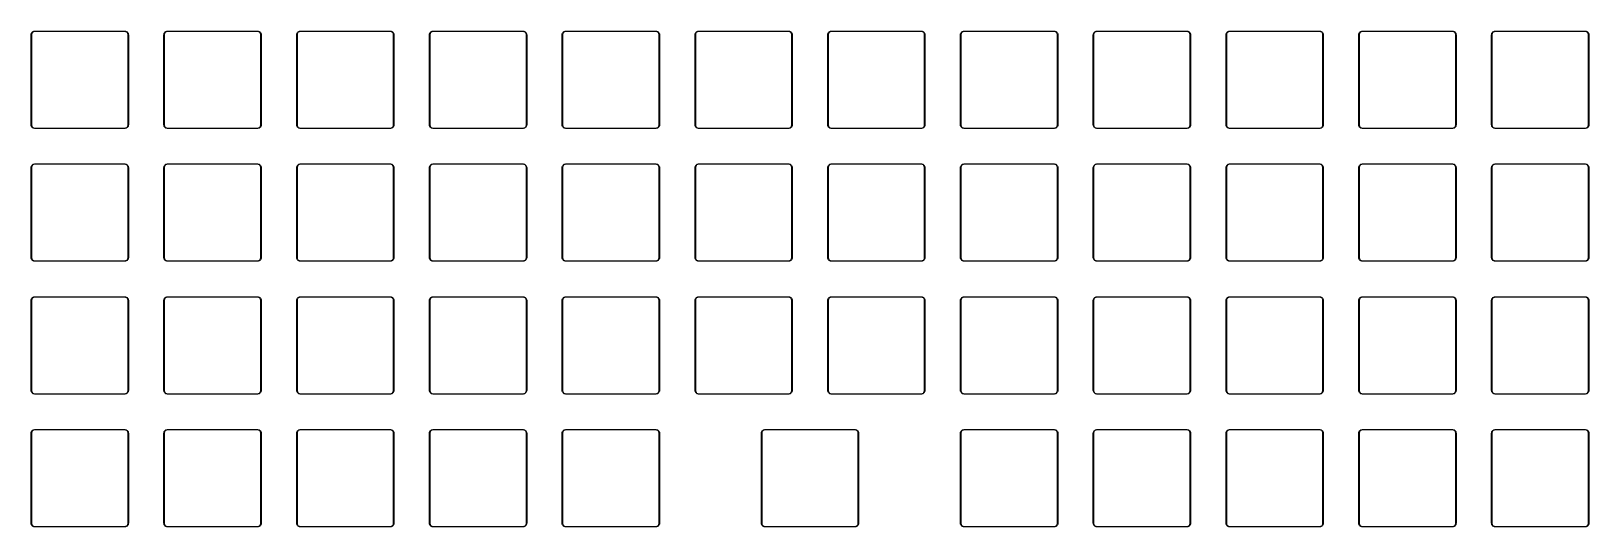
# Model space of a CAD drawing. Extents: x 22 to 245, y -93 to -22.
import ezdxf

# ---------------------------------------------------------------- set-up
doc = ezdxf.new("R2010")
doc.units = 0
doc.layers.add('BLACK', color=7, linetype='CONTINUOUS')

msp = doc.modelspace()

# ---------------------------------------------------------------- linework, layer by layer
at = {"layer": 'BLACK', "linetype": 'CONTINUOUS'}
for p, q in [((21.6, -22.125), (21.613163, -22.008177)), ((21.6, -35.025), (21.6, -22.125)), ((21.613163, -22.008177), (21.651991, -21.897211)), ((21.68237, -21.941657), (21.65, -22.062465)), ((21.65, -22.062465), (21.65, -22.125)), ((21.65, -22.125), (21.65, -35.025)), ((21.651991, -21.897211), (21.714538, -21.797668)), ((21.744905, -21.833343), (21.68237, -21.941657)), ((21.714538, -21.797668), (21.797668, -21.714538)), ((21.833343, -21.744905), (21.744905, -21.833343)), ((21.797668, -21.714538), (21.897211, -21.651991)), ((21.941657, -21.68237), (21.833343, -21.744905)), ((21.897211, -21.651991), (22.008177, -21.613163)), ((22.062465, -21.65), (21.941657, -21.68237)), ((22.008177, -21.613163), (22.125, -21.6)), ((22.125, -21.65), (22.062465, -21.65)), ((22.125, -21.6), (35.025, -21.6)), ((35.025, -21.65), (22.125, -21.65)), ((35.025, -21.6), (35.141823, -21.613163)), ((35.087535, -21.65), (35.025, -21.65)), ((35.208343, -21.68237), (35.087535, -21.65)), ((35.141823, -21.613163), (35.252789, -21.651991)), ((35.316657, -21.744905), (35.208343, -21.68237)), ((35.252789, -21.651991), (35.352332, -21.714538)), ((35.405095, -21.833343), (35.316657, -21.744905)), ((35.352332, -21.714538), (35.435462, -21.797668)), ((35.46763, -21.941657), (35.405095, -21.833343)), ((35.435462, -21.797668), (35.498009, -21.897211)), ((35.5, -22.062465), (35.46763, -21.941657)), ((35.498009, -21.897211), (35.536837, -22.008177)), ((35.5, -22.125), (35.5, -22.062465)), ((35.5, -35.025), (35.5, -22.125)), ((35.536837, -22.008177), (35.55, -22.125)), ((35.55, -22.125), (35.55, -35.025)), ((40.65, -22.125), (40.663163, -22.008177)), ((40.65, -35.025), (40.65, -22.125)), ((40.663163, -22.008177), (40.701991, -21.897211)), ((40.73237, -21.941657), (40.7, -22.062465)), ((40.7, -22.062465), (40.7, -22.125)), ((40.7, -22.125), (40.7, -35.025)), ((40.701991, -21.897211), (40.764538, -21.797668)), ((40.794905, -21.833343), (40.73237, -21.941657)), ((40.764538, -21.797668), (40.847668, -21.714538)), ((40.883343, -21.744905), (40.794905, -21.833343)), ((40.847668, -21.714538), (40.947211, -21.651991)), ((40.991657, -21.68237), (40.883343, -21.744905)), ((40.947211, -21.651991), (41.058177, -21.613163)), ((41.112465, -21.65), (40.991657, -21.68237)), ((41.058177, -21.613163), (41.175, -21.6)), ((41.175, -21.65), (41.112465, -21.65)), ((41.175, -21.6), (54.075, -21.6)), ((54.075, -21.65), (41.175, -21.65)), ((54.075, -21.6), (54.191823, -21.613163)), ((54.137535, -21.65), (54.075, -21.65)), ((54.258343, -21.68237), (54.137535, -21.65)), ((54.191823, -21.613163), (54.302789, -21.651991)), ((54.366657, -21.744905), (54.258343, -21.68237)), ((54.302789, -21.651991), (54.402332, -21.714538)), ((54.455095, -21.833343), (54.366657, -21.744905)), ((54.402332, -21.714538), (54.485462, -21.797668)), ((54.51763, -21.941657), (54.455095, -21.833343)), ((54.485462, -21.797668), (54.548009, -21.897211)), ((54.55, -22.062465), (54.51763, -21.941657)), ((54.548009, -21.897211), (54.586837, -22.008177)), ((54.55, -22.125), (54.55, -22.062465)), ((54.55, -35.025), (54.55, -22.125)), ((54.586837, -22.008177), (54.6, -22.125)), ((54.6, -22.125), (54.6, -35.025)), ((59.7, -22.125), (59.713163, -22.008177)), ((59.7, -35.025), (59.7, -22.125)), ((59.713163, -22.008177), (59.751991, -21.897211)), ((59.78237, -21.941657), (59.75, -22.062465)), ((59.75, -22.062465), (59.75, -22.125)), ((59.75, -22.125), (59.75, -35.025)), ((59.751991, -21.897211), (59.814538, -21.797668)), ((59.844905, -21.833343), (59.78237, -21.941657)), ((59.814538, -21.797668), (59.897668, -21.714538)), ((59.933343, -21.744905), (59.844905, -21.833343)), ((59.897668, -21.714538), (59.997211, -21.651991)), ((60.041657, -21.68237), (59.933343, -21.744905)), ((59.997211, -21.651991), (60.108177, -21.613163)), ((60.162465, -21.65), (60.041657, -21.68237)), ((60.108177, -21.613163), (60.225, -21.6)), ((60.225, -21.65), (60.162465, -21.65)), ((60.225, -21.6), (73.125, -21.6)), ((73.125, -21.65), (60.225, -21.65)), ((73.125, -21.6), (73.241823, -21.613163)), ((73.187535, -21.65), (73.125, -21.65)), ((73.308343, -21.68237), (73.187535, -21.65)), ((73.241823, -21.613163), (73.352789, -21.651991)), ((73.416657, -21.744905), (73.308343, -21.68237)), ((73.352789, -21.651991), (73.452332, -21.714538)), ((73.505095, -21.833343), (73.416657, -21.744905)), ((73.452332, -21.714538), (73.535462, -21.797668)), ((73.56763, -21.941657), (73.505095, -21.833343)), ((73.535462, -21.797668), (73.598009, -21.897211)), ((73.6, -22.062465), (73.56763, -21.941657)), ((73.598009, -21.897211), (73.636837, -22.008177)), ((73.6, -22.125), (73.6, -22.062465)), ((73.6, -35.025), (73.6, -22.125)), ((73.636837, -22.008177), (73.65, -22.125)), ((73.65, -22.125), (73.65, -35.025)), ((78.75, -22.125), (78.763163, -22.008177)), ((78.75, -35.025), (78.75, -22.125)), ((78.763163, -22.008177), (78.801991, -21.897211)), ((78.83237, -21.941657), (78.8, -22.062465)), ((78.8, -22.062465), (78.8, -22.125)), ((78.8, -22.125), (78.8, -35.025)), ((78.801991, -21.897211), (78.864538, -21.797668)), ((78.894905, -21.833343), (78.83237, -21.941657)), ((78.864538, -21.797668), (78.947668, -21.714538)), ((78.983343, -21.744905), (78.894905, -21.833343)), ((78.947668, -21.714538), (79.047211, -21.651991)), ((79.091657, -21.68237), (78.983343, -21.744905)), ((79.047211, -21.651991), (79.158177, -21.613163)), ((79.212465, -21.65), (79.091657, -21.68237)), ((79.158177, -21.613163), (79.275, -21.6)), ((79.275, -21.65), (79.212465, -21.65)), ((79.275, -21.6), (92.175, -21.6)), ((92.175, -21.65), (79.275, -21.65)), ((92.175, -21.6), (92.291823, -21.613163)), ((92.237535, -21.65), (92.175, -21.65)), ((92.358343, -21.68237), (92.237535, -21.65)), ((92.291823, -21.613163), (92.402789, -21.651991)), ((92.466657, -21.744905), (92.358343, -21.68237)), ((92.402789, -21.651991), (92.502332, -21.714538)), ((92.555095, -21.833343), (92.466657, -21.744905)), ((92.502332, -21.714538), (92.585462, -21.797668)), ((92.61763, -21.941657), (92.555095, -21.833343)), ((92.585462, -21.797668), (92.648009, -21.897211)), ((92.65, -22.062465), (92.61763, -21.941657)), ((92.648009, -21.897211), (92.686837, -22.008177)), ((92.65, -22.125), (92.65, -22.062465)), ((92.65, -35.025), (92.65, -22.125)), ((92.686837, -22.008177), (92.7, -22.125)), ((92.7, -22.125), (92.7, -35.025)), ((97.8, -22.125), (97.813163, -22.008177)), ((97.8, -35.025), (97.8, -22.125)), ((97.813163, -22.008177), (97.851991, -21.897211)), ((97.88237, -21.941657), (97.85, -22.062465)), ((97.85, -22.062465), (97.85, -22.125)), ((97.85, -22.125), (97.85, -35.025)), ((97.851991, -21.897211), (97.914538, -21.797668)), ((97.944905, -21.833343), (97.88237, -21.941657)), ((97.914538, -21.797668), (97.997668, -21.714538)), ((98.033343, -21.744905), (97.944905, -21.833343)), ((97.997668, -21.714538), (98.097211, -21.651991)), ((98.141657, -21.68237), (98.033343, -21.744905)), ((98.097211, -21.651991), (98.208177, -21.613163)), ((98.262465, -21.65), (98.141657, -21.68237)), ((98.208177, -21.613163), (98.325, -21.6)), ((98.325, -21.65), (98.262465, -21.65)), ((98.325, -21.6), (111.225, -21.6)), ((111.225, -21.65), (98.325, -21.65)), ((111.225, -21.6), (111.341823, -21.613163)), ((111.287535, -21.65), (111.225, -21.65)), ((111.408343, -21.68237), (111.287535, -21.65)), ((111.341823, -21.613163), (111.452789, -21.651991)), ((111.516657, -21.744905), (111.408343, -21.68237)), ((111.452789, -21.651991), (111.552332, -21.714538)), ((111.605095, -21.833343), (111.516657, -21.744905)), ((111.552332, -21.714538), (111.635462, -21.797668)), ((111.66763, -21.941657), (111.605095, -21.833343)), ((111.635462, -21.797668), (111.698009, -21.897211)), ((111.7, -22.062465), (111.66763, -21.941657)), ((111.698009, -21.897211), (111.736837, -22.008177)), ((111.7, -22.125), (111.7, -22.062465)), ((111.7, -35.025), (111.7, -22.125)), ((111.736837, -22.008177), (111.75, -22.125)), ((111.75, -22.125), (111.75, -35.025)), ((116.85, -22.125), (116.863163, -22.008177)), ((116.85, -35.025), (116.85, -22.125)), ((116.863163, -22.008177), (116.901991, -21.897211)), ((116.93237, -21.941657), (116.9, -22.062465)), ((116.9, -22.062465), (116.9, -22.125)), ((116.9, -22.125), (116.9, -35.025)), ((116.901991, -21.897211), (116.964538, -21.797668)), ((116.994905, -21.833343), (116.93237, -21.941657)), ((116.964538, -21.797668), (117.047668, -21.714538)), ((117.083343, -21.744905), (116.994905, -21.833343)), ((117.047668, -21.714538), (117.147211, -21.651991)), ((117.191657, -21.68237), (117.083343, -21.744905)), ((117.147211, -21.651991), (117.258177, -21.613163)), ((117.312465, -21.65), (117.191657, -21.68237)), ((117.258177, -21.613163), (117.375, -21.6)), ((117.375, -21.65), (117.312465, -21.65)), ((117.375, -21.6), (130.275, -21.6)), ((130.275, -21.65), (117.375, -21.65)), ((130.275, -21.6), (130.391823, -21.613163)), ((130.337535, -21.65), (130.275, -21.65)), ((130.458343, -21.68237), (130.337535, -21.65)), ((130.391823, -21.613163), (130.502789, -21.651991)), ((130.566657, -21.744905), (130.458343, -21.68237)), ((130.502789, -21.651991), (130.602332, -21.714538)), ((130.655095, -21.833343), (130.566657, -21.744905)), ((130.602332, -21.714538), (130.685462, -21.797668)), ((130.71763, -21.941657), (130.655095, -21.833343)), ((130.685462, -21.797668), (130.748009, -21.897211)), ((130.75, -22.062465), (130.71763, -21.941657)), ((130.748009, -21.897211), (130.786837, -22.008177)), ((130.75, -22.125), (130.75, -22.062465)), ((130.75, -35.025), (130.75, -22.125)), ((130.786837, -22.008177), (130.8, -22.125)), ((130.8, -22.125), (130.8, -35.025)), ((135.9, -22.125), (135.913163, -22.008177)), ((135.9, -35.025), (135.9, -22.125)), ((135.913163, -22.008177), (135.951991, -21.897211)), ((135.98237, -21.941657), (135.95, -22.062465)), ((135.95, -22.062465), (135.95, -22.125)), ((135.95, -22.125), (135.95, -35.025)), ((135.951991, -21.897211), (136.014538, -21.797668)), ((136.044905, -21.833343), (135.98237, -21.941657)), ((136.014538, -21.797668), (136.097668, -21.714538)), ((136.133343, -21.744905), (136.044905, -21.833343)), ((136.097668, -21.714538), (136.197211, -21.651991)), ((136.241657, -21.68237), (136.133343, -21.744905)), ((136.197211, -21.651991), (136.308177, -21.613163)), ((136.362465, -21.65), (136.241657, -21.68237)), ((136.308177, -21.613163), (136.425, -21.6)), ((136.425, -21.65), (136.362465, -21.65)), ((136.425, -21.6), (149.325, -21.6)), ((149.325, -21.65), (136.425, -21.65)), ((149.325, -21.6), (149.441823, -21.613163)), ((149.387535, -21.65), (149.325, -21.65)), ((149.508343, -21.68237), (149.387535, -21.65)), ((149.441823, -21.613163), (149.552789, -21.651991)), ((149.616657, -21.744905), (149.508343, -21.68237)), ((149.552789, -21.651991), (149.652332, -21.714538)), ((149.705095, -21.833343), (149.616657, -21.744905)), ((149.652332, -21.714538), (149.735462, -21.797668)), ((149.76763, -21.941657), (149.705095, -21.833343)), ((149.735462, -21.797668), (149.798009, -21.897211)), ((149.8, -22.062465), (149.76763, -21.941657)), ((149.798009, -21.897211), (149.836837, -22.008177)), ((149.8, -22.125), (149.8, -22.062465)), ((149.8, -35.025), (149.8, -22.125)), ((149.836837, -22.008177), (149.85, -22.125)), ((149.85, -22.125), (149.85, -35.025)), ((154.95, -22.125), (154.963163, -22.008177)), ((154.95, -35.025), (154.95, -22.125)), ((154.963163, -22.008177), (155.001991, -21.897211)), ((155.03237, -21.941657), (155, -22.062465)), ((155, -22.062465), (155, -22.125)), ((155, -22.125), (155, -35.025)), ((155.001991, -21.897211), (155.064538, -21.797668)), ((155.094905, -21.833343), (155.03237, -21.941657)), ((155.064538, -21.797668), (155.147668, -21.714538)), ((155.183343, -21.744905), (155.094905, -21.833343)), ((155.147668, -21.714538), (155.247211, -21.651991)), ((155.291657, -21.68237), (155.183343, -21.744905)), ((155.247211, -21.651991), (155.358177, -21.613163)), ((155.412465, -21.65), (155.291657, -21.68237)), ((155.358177, -21.613163), (155.475, -21.6)), ((155.475, -21.65), (155.412465, -21.65)), ((155.475, -21.6), (168.375, -21.6)), ((168.375, -21.65), (155.475, -21.65)), ((168.375, -21.6), (168.491823, -21.613163)), ((168.437535, -21.65), (168.375, -21.65)), ((168.558343, -21.68237), (168.437535, -21.65)), ((168.491823, -21.613163), (168.602789, -21.651991)), ((168.666657, -21.744905), (168.558343, -21.68237)), ((168.602789, -21.651991), (168.702332, -21.714538)), ((168.755095, -21.833343), (168.666657, -21.744905)), ((168.702332, -21.714538), (168.785462, -21.797668)), ((168.81763, -21.941657), (168.755095, -21.833343)), ((168.785462, -21.797668), (168.848009, -21.897211)), ((168.85, -22.062465), (168.81763, -21.941657)), ((168.848009, -21.897211), (168.886837, -22.008177)), ((168.85, -22.125), (168.85, -22.062465)), ((168.85, -35.025), (168.85, -22.125)), ((168.886837, -22.008177), (168.9, -22.125)), ((168.9, -22.125), (168.9, -35.025)), ((174, -22.125), (174.013163, -22.008177)), ((174, -35.025), (174, -22.125)), ((174.013163, -22.008177), (174.051991, -21.897211)), ((174.08237, -21.941657), (174.05, -22.062465)), ((174.05, -22.062465), (174.05, -22.125)), ((174.05, -22.125), (174.05, -35.025)), ((174.051991, -21.897211), (174.114538, -21.797668)), ((174.144905, -21.833343), (174.08237, -21.941657)), ((174.114538, -21.797668), (174.197668, -21.714538)), ((174.233343, -21.744905), (174.144905, -21.833343)), ((174.197668, -21.714538), (174.297211, -21.651991)), ((174.341657, -21.68237), (174.233343, -21.744905)), ((174.297211, -21.651991), (174.408177, -21.613163)), ((174.462465, -21.65), (174.341657, -21.68237)), ((174.408177, -21.613163), (174.525, -21.6)), ((174.525, -21.65), (174.462465, -21.65)), ((174.525, -21.6), (187.425, -21.6)), ((187.425, -21.65), (174.525, -21.65)), ((187.425, -21.6), (187.541823, -21.613163)), ((187.487535, -21.65), (187.425, -21.65)), ((187.608343, -21.68237), (187.487535, -21.65)), ((187.541823, -21.613163), (187.652789, -21.651991)), ((187.716657, -21.744905), (187.608343, -21.68237)), ((187.652789, -21.651991), (187.752332, -21.714538)), ((187.805095, -21.833343), (187.716657, -21.744905)), ((187.752332, -21.714538), (187.835462, -21.797668)), ((187.86763, -21.941657), (187.805095, -21.833343)), ((187.835462, -21.797668), (187.898009, -21.897211)), ((187.9, -22.062465), (187.86763, -21.941657)), ((187.898009, -21.897211), (187.936837, -22.008177)), ((187.9, -22.125), (187.9, -22.062465)), ((187.9, -35.025), (187.9, -22.125)), ((187.936837, -22.008177), (187.95, -22.125)), ((187.95, -22.125), (187.95, -35.025)), ((193.05, -22.125), (193.063163, -22.008177)), ((193.05, -35.025), (193.05, -22.125)), ((193.063163, -22.008177), (193.101991, -21.897211)), ((193.13237, -21.941657), (193.1, -22.062465)), ((193.1, -22.062465), (193.1, -22.125)), ((193.1, -22.125), (193.1, -35.025)), ((193.101991, -21.897211), (193.164538, -21.797668)), ((193.194905, -21.833343), (193.13237, -21.941657)), ((193.164538, -21.797668), (193.247668, -21.714538)), ((193.283343, -21.744905), (193.194905, -21.833343)), ((193.247668, -21.714538), (193.347211, -21.651991)), ((193.391657, -21.68237), (193.283343, -21.744905)), ((193.347211, -21.651991), (193.458177, -21.613163)), ((193.512465, -21.65), (193.391657, -21.68237)), ((193.458177, -21.613163), (193.575, -21.6)), ((193.575, -21.65), (193.512465, -21.65)), ((193.575, -21.6), (206.475, -21.6)), ((206.475, -21.65), (193.575, -21.65)), ((206.475, -21.6), (206.591823, -21.613163)), ((206.537535, -21.65), (206.475, -21.65)), ((206.658343, -21.68237), (206.537535, -21.65)), ((206.591823, -21.613163), (206.702789, -21.651991)), ((206.766657, -21.744905), (206.658343, -21.68237)), ((206.702789, -21.651991), (206.802332, -21.714538)), ((206.855095, -21.833343), (206.766657, -21.744905)), ((206.802332, -21.714538), (206.885462, -21.797668)), ((206.91763, -21.941657), (206.855095, -21.833343)), ((206.885462, -21.797668), (206.948009, -21.897211)), ((206.95, -22.062465), (206.91763, -21.941657)), ((206.948009, -21.897211), (206.986837, -22.008177)), ((206.95, -22.125), (206.95, -22.062465)), ((206.95, -35.025), (206.95, -22.125)), ((206.986837, -22.008177), (207, -22.125)), ((207, -22.125), (207, -35.025)), ((212.1, -22.125), (212.113163, -22.008177)), ((212.1, -35.025), (212.1, -22.125)), ((212.113163, -22.008177), (212.151991, -21.897211)), ((212.18237, -21.941657), (212.15, -22.062465)), ((212.15, -22.062465), (212.15, -22.125)), ((212.15, -22.125), (212.15, -35.025)), ((212.151991, -21.897211), (212.214538, -21.797668)), ((212.244905, -21.833343), (212.18237, -21.941657)), ((212.214538, -21.797668), (212.297668, -21.714538)), ((212.333343, -21.744905), (212.244905, -21.833343)), ((212.297668, -21.714538), (212.397211, -21.651991)), ((212.441657, -21.68237), (212.333343, -21.744905)), ((212.397211, -21.651991), (212.508177, -21.613163)), ((212.562465, -21.65), (212.441657, -21.68237)), ((212.508177, -21.613163), (212.625, -21.6)), ((212.625, -21.65), (212.562465, -21.65)), ((212.625, -21.6), (225.525, -21.6)), ((225.525, -21.65), (212.625, -21.65)), ((225.525, -21.6), (225.641823, -21.613163)), ((225.587535, -21.65), (225.525, -21.65)), ((225.708343, -21.68237), (225.587535, -21.65)), ((225.641823, -21.613163), (225.752789, -21.651991)), ((225.816657, -21.744905), (225.708343, -21.68237)), ((225.752789, -21.651991), (225.852332, -21.714538)), ((225.905095, -21.833343), (225.816657, -21.744905)), ((225.852332, -21.714538), (225.935462, -21.797668)), ((225.96763, -21.941657), (225.905095, -21.833343)), ((225.935462, -21.797668), (225.998009, -21.897211)), ((226, -22.062465), (225.96763, -21.941657)), ((225.998009, -21.897211), (226.036837, -22.008177)), ((226, -22.125), (226, -22.062465)), ((226, -35.025), (226, -22.125)), ((226.036837, -22.008177), (226.05, -22.125)), ((226.05, -22.125), (226.05, -35.025)), ((231.15, -22.125), (231.163163, -22.008177)), ((231.15, -35.025), (231.15, -22.125)), ((231.163163, -22.008177), (231.201991, -21.897211)), ((231.23237, -21.941657), (231.2, -22.062465)), ((231.2, -22.062465), (231.2, -22.125)), ((231.2, -22.125), (231.2, -35.025)), ((231.201991, -21.897211), (231.264538, -21.797668)), ((231.294905, -21.833343), (231.23237, -21.941657)), ((231.264538, -21.797668), (231.347668, -21.714538)), ((231.383343, -21.744905), (231.294905, -21.833343)), ((231.347668, -21.714538), (231.447211, -21.651991)), ((231.491657, -21.68237), (231.383343, -21.744905)), ((231.447211, -21.651991), (231.558177, -21.613163)), ((231.612465, -21.65), (231.491657, -21.68237)), ((231.558177, -21.613163), (231.675, -21.6)), ((231.675, -21.65), (231.612465, -21.65)), ((231.675, -21.6), (244.575, -21.6)), ((244.575, -21.65), (231.675, -21.65)), ((244.575, -21.6), (244.691823, -21.613163)), ((244.637535, -21.65), (244.575, -21.65)), ((244.758343, -21.68237), (244.637535, -21.65)), ((244.691823, -21.613163), (244.802789, -21.651991)), ((244.866657, -21.744905), (244.758343, -21.68237)), ((244.802789, -21.651991), (244.902332, -21.714538)), ((244.955095, -21.833343), (244.866657, -21.744905)), ((244.902332, -21.714538), (244.985462, -21.797668)), ((245.01763, -21.941657), (244.955095, -21.833343)), ((244.985462, -21.797668), (245.048009, -21.897211)), ((245.05, -22.062465), (245.01763, -21.941657)), ((245.048009, -21.897211), (245.086837, -22.008177)), ((245.05, -22.125), (245.05, -22.062465)), ((245.05, -35.025), (245.05, -22.125)), ((245.086837, -22.008177), (245.1, -22.125)), ((245.1, -22.125), (245.1, -35.025)), ((21.613163, -35.141823), (21.6, -35.025)), ((21.651991, -35.252789), (21.613163, -35.141823)), ((21.65, -35.025), (21.65, -35.087535)), ((21.65, -35.087535), (21.68237, -35.208343)), ((21.714538, -35.352332), (21.651991, -35.252789)), ((21.68237, -35.208343), (21.744905, -35.316657)), ((21.797668, -35.435462), (21.714538, -35.352332)), ((21.744905, -35.316657), (21.833343, -35.405095)), ((21.897211, -35.498009), (21.797668, -35.435462)), ((21.833343, -35.405095), (21.941657, -35.46763)), ((22.008177, -35.536837), (21.897211, -35.498009)), ((21.941657, -35.46763), (22.062465, -35.5)), ((22.125, -35.55), (22.008177, -35.536837)), ((22.062465, -35.5), (22.125, -35.5)), ((22.125, -35.5), (35.025, -35.5)), ((35.025, -35.55), (22.125, -35.55)), ((35.025, -35.5), (35.087535, -35.5)), ((35.141823, -35.536837), (35.025, -35.55)), ((35.087535, -35.5), (35.208343, -35.46763)), ((35.252789, -35.498009), (35.141823, -35.536837)), ((35.208343, -35.46763), (35.316657, -35.405095)), ((35.352332, -35.435462), (35.252789, -35.498009)), ((35.316657, -35.405095), (35.405095, -35.316657)), ((35.435462, -35.352332), (35.352332, -35.435462)), ((35.405095, -35.316657), (35.46763, -35.208343)), ((35.498009, -35.252789), (35.435462, -35.352332)), ((35.46763, -35.208343), (35.5, -35.087535)), ((35.536837, -35.141823), (35.498009, -35.252789)), ((35.5, -35.087535), (35.5, -35.025)), ((35.55, -35.025), (35.536837, -35.141823)), ((40.663163, -35.141823), (40.65, -35.025)), ((40.701991, -35.252789), (40.663163, -35.141823)), ((40.7, -35.025), (40.7, -35.087535)), ((40.7, -35.087535), (40.73237, -35.208343)), ((40.764538, -35.352332), (40.701991, -35.252789)), ((40.73237, -35.208343), (40.794905, -35.316657)), ((40.847668, -35.435462), (40.764538, -35.352332)), ((40.794905, -35.316657), (40.883343, -35.405095)), ((40.947211, -35.498009), (40.847668, -35.435462)), ((40.883343, -35.405095), (40.991657, -35.46763)), ((41.058177, -35.536837), (40.947211, -35.498009)), ((40.991657, -35.46763), (41.112465, -35.5)), ((41.175, -35.55), (41.058177, -35.536837)), ((41.112465, -35.5), (41.175, -35.5)), ((41.175, -35.5), (54.075, -35.5)), ((54.075, -35.55), (41.175, -35.55)), ((54.075, -35.5), (54.137535, -35.5)), ((54.191823, -35.536837), (54.075, -35.55)), ((54.137535, -35.5), (54.258343, -35.46763)), ((54.302789, -35.498009), (54.191823, -35.536837)), ((54.258343, -35.46763), (54.366657, -35.405095)), ((54.402332, -35.435462), (54.302789, -35.498009)), ((54.366657, -35.405095), (54.455095, -35.316657)), ((54.485462, -35.352332), (54.402332, -35.435462)), ((54.455095, -35.316657), (54.51763, -35.208343)), ((54.548009, -35.252789), (54.485462, -35.352332)), ((54.51763, -35.208343), (54.55, -35.087535)), ((54.586837, -35.141823), (54.548009, -35.252789)), ((54.55, -35.087535), (54.55, -35.025)), ((54.6, -35.025), (54.586837, -35.141823)), ((59.713163, -35.141823), (59.7, -35.025)), ((59.751991, -35.252789), (59.713163, -35.141823)), ((59.75, -35.025), (59.75, -35.087535)), ((59.75, -35.087535), (59.78237, -35.208343)), ((59.814538, -35.352332), (59.751991, -35.252789)), ((59.78237, -35.208343), (59.844905, -35.316657)), ((59.897668, -35.435462), (59.814538, -35.352332)), ((59.844905, -35.316657), (59.933343, -35.405095)), ((59.997211, -35.498009), (59.897668, -35.435462)), ((59.933343, -35.405095), (60.041657, -35.46763)), ((60.108177, -35.536837), (59.997211, -35.498009)), ((60.041657, -35.46763), (60.162465, -35.5)), ((60.225, -35.55), (60.108177, -35.536837)), ((60.162465, -35.5), (60.225, -35.5)), ((60.225, -35.5), (73.125, -35.5)), ((73.125, -35.55), (60.225, -35.55)), ((73.125, -35.5), (73.187535, -35.5)), ((73.241823, -35.536837), (73.125, -35.55)), ((73.187535, -35.5), (73.308343, -35.46763)), ((73.352789, -35.498009), (73.241823, -35.536837)), ((73.308343, -35.46763), (73.416657, -35.405095)), ((73.452332, -35.435462), (73.352789, -35.498009)), ((73.416657, -35.405095), (73.505095, -35.316657)), ((73.535462, -35.352332), (73.452332, -35.435462)), ((73.505095, -35.316657), (73.56763, -35.208343)), ((73.598009, -35.252789), (73.535462, -35.352332)), ((73.56763, -35.208343), (73.6, -35.087535)), ((73.636837, -35.141823), (73.598009, -35.252789)), ((73.6, -35.087535), (73.6, -35.025)), ((73.65, -35.025), (73.636837, -35.141823)), ((78.763163, -35.141823), (78.75, -35.025)), ((78.801991, -35.252789), (78.763163, -35.141823)), ((78.8, -35.025), (78.8, -35.087535)), ((78.8, -35.087535), (78.83237, -35.208343)), ((78.864538, -35.352332), (78.801991, -35.252789)), ((78.83237, -35.208343), (78.894905, -35.316657)), ((78.947668, -35.435462), (78.864538, -35.352332)), ((78.894905, -35.316657), (78.983343, -35.405095)), ((79.047211, -35.498009), (78.947668, -35.435462)), ((78.983343, -35.405095), (79.091657, -35.46763)), ((79.158177, -35.536837), (79.047211, -35.498009)), ((79.091657, -35.46763), (79.212465, -35.5)), ((79.275, -35.55), (79.158177, -35.536837)), ((79.212465, -35.5), (79.275, -35.5)), ((79.275, -35.5), (92.175, -35.5)), ((92.175, -35.55), (79.275, -35.55)), ((92.175, -35.5), (92.237535, -35.5)), ((92.291823, -35.536837), (92.175, -35.55)), ((92.237535, -35.5), (92.358343, -35.46763)), ((92.402789, -35.498009), (92.291823, -35.536837)), ((92.358343, -35.46763), (92.466657, -35.405095)), ((92.502332, -35.435462), (92.402789, -35.498009)), ((92.466657, -35.405095), (92.555095, -35.316657)), ((92.585462, -35.352332), (92.502332, -35.435462)), ((92.555095, -35.316657), (92.61763, -35.208343)), ((92.648009, -35.252789), (92.585462, -35.352332)), ((92.61763, -35.208343), (92.65, -35.087535)), ((92.686837, -35.141823), (92.648009, -35.252789)), ((92.65, -35.087535), (92.65, -35.025)), ((92.7, -35.025), (92.686837, -35.141823)), ((97.813163, -35.141823), (97.8, -35.025)), ((97.851991, -35.252789), (97.813163, -35.141823)), ((97.85, -35.025), (97.85, -35.087535)), ((97.85, -35.087535), (97.88237, -35.208343)), ((97.914538, -35.352332), (97.851991, -35.252789)), ((97.88237, -35.208343), (97.944905, -35.316657)), ((97.997668, -35.435462), (97.914538, -35.352332)), ((97.944905, -35.316657), (98.033343, -35.405095)), ((98.097211, -35.498009), (97.997668, -35.435462)), ((98.033343, -35.405095), (98.141657, -35.46763)), ((98.208177, -35.536837), (98.097211, -35.498009)), ((98.141657, -35.46763), (98.262465, -35.5)), ((98.325, -35.55), (98.208177, -35.536837)), ((98.262465, -35.5), (98.325, -35.5)), ((98.325, -35.5), (111.225, -35.5)), ((111.225, -35.55), (98.325, -35.55)), ((111.225, -35.5), (111.287535, -35.5)), ((111.341823, -35.536837), (111.225, -35.55)), ((111.287535, -35.5), (111.408343, -35.46763)), ((111.452789, -35.498009), (111.341823, -35.536837)), ((111.408343, -35.46763), (111.516657, -35.405095)), ((111.552332, -35.435462), (111.452789, -35.498009)), ((111.516657, -35.405095), (111.605095, -35.316657)), ((111.635462, -35.352332), (111.552332, -35.435462)), ((111.605095, -35.316657), (111.66763, -35.208343)), ((111.698009, -35.252789), (111.635462, -35.352332)), ((111.66763, -35.208343), (111.7, -35.087535)), ((111.736837, -35.141823), (111.698009, -35.252789)), ((111.7, -35.087535), (111.7, -35.025)), ((111.75, -35.025), (111.736837, -35.141823)), ((116.863163, -35.141823), (116.85, -35.025)), ((116.901991, -35.252789), (116.863163, -35.141823)), ((116.9, -35.025), (116.9, -35.087535)), ((116.9, -35.087535), (116.93237, -35.208343)), ((116.964538, -35.352332), (116.901991, -35.252789)), ((116.93237, -35.208343), (116.994905, -35.316657)), ((117.047668, -35.435462), (116.964538, -35.352332)), ((116.994905, -35.316657), (117.083343, -35.405095)), ((117.147211, -35.498009), (117.047668, -35.435462)), ((117.083343, -35.405095), (117.191657, -35.46763)), ((117.258177, -35.536837), (117.147211, -35.498009)), ((117.191657, -35.46763), (117.312465, -35.5)), ((117.375, -35.55), (117.258177, -35.536837)), ((117.312465, -35.5), (117.375, -35.5)), ((117.375, -35.5), (130.275, -35.5)), ((130.275, -35.55), (117.375, -35.55)), ((130.275, -35.5), (130.337535, -35.5)), ((130.391823, -35.536837), (130.275, -35.55)), ((130.337535, -35.5), (130.458343, -35.46763)), ((130.502789, -35.498009), (130.391823, -35.536837)), ((130.458343, -35.46763), (130.566657, -35.405095)), ((130.602332, -35.435462), (130.502789, -35.498009)), ((130.566657, -35.405095), (130.655095, -35.316657)), ((130.685462, -35.352332), (130.602332, -35.435462)), ((130.655095, -35.316657), (130.71763, -35.208343)), ((130.748009, -35.252789), (130.685462, -35.352332)), ((130.71763, -35.208343), (130.75, -35.087535)), ((130.786837, -35.141823), (130.748009, -35.252789)), ((130.75, -35.087535), (130.75, -35.025)), ((130.8, -35.025), (130.786837, -35.141823)), ((135.913163, -35.141823), (135.9, -35.025)), ((135.951991, -35.252789), (135.913163, -35.141823)), ((135.95, -35.025), (135.95, -35.087535)), ((135.95, -35.087535), (135.98237, -35.208343)), ((136.014538, -35.352332), (135.951991, -35.252789)), ((135.98237, -35.208343), (136.044905, -35.316657)), ((136.097668, -35.435462), (136.014538, -35.352332)), ((136.044905, -35.316657), (136.133343, -35.405095)), ((136.197211, -35.498009), (136.097668, -35.435462)), ((136.133343, -35.405095), (136.241657, -35.46763)), ((136.308177, -35.536837), (136.197211, -35.498009)), ((136.241657, -35.46763), (136.362465, -35.5)), ((136.425, -35.55), (136.308177, -35.536837)), ((136.362465, -35.5), (136.425, -35.5)), ((136.425, -35.5), (149.325, -35.5)), ((149.325, -35.55), (136.425, -35.55)), ((149.325, -35.5), (149.387535, -35.5)), ((149.441823, -35.536837), (149.325, -35.55)), ((149.387535, -35.5), (149.508343, -35.46763)), ((149.552789, -35.498009), (149.441823, -35.536837)), ((149.508343, -35.46763), (149.616657, -35.405095)), ((149.652332, -35.435462), (149.552789, -35.498009)), ((149.616657, -35.405095), (149.705095, -35.316657)), ((149.735462, -35.352332), (149.652332, -35.435462)), ((149.705095, -35.316657), (149.76763, -35.208343)), ((149.798009, -35.252789), (149.735462, -35.352332)), ((149.76763, -35.208343), (149.8, -35.087535)), ((149.836837, -35.141823), (149.798009, -35.252789)), ((149.8, -35.087535), (149.8, -35.025)), ((149.85, -35.025), (149.836837, -35.141823)), ((154.963163, -35.141823), (154.95, -35.025)), ((155.001991, -35.252789), (154.963163, -35.141823)), ((155, -35.025), (155, -35.087535)), ((155, -35.087535), (155.03237, -35.208343)), ((155.064538, -35.352332), (155.001991, -35.252789)), ((155.03237, -35.208343), (155.094905, -35.316657)), ((155.147668, -35.435462), (155.064538, -35.352332)), ((155.094905, -35.316657), (155.183343, -35.405095)), ((155.247211, -35.498009), (155.147668, -35.435462)), ((155.183343, -35.405095), (155.291657, -35.46763)), ((155.358177, -35.536837), (155.247211, -35.498009)), ((155.291657, -35.46763), (155.412465, -35.5)), ((155.475, -35.55), (155.358177, -35.536837)), ((155.412465, -35.5), (155.475, -35.5)), ((155.475, -35.5), (168.375, -35.5)), ((168.375, -35.55), (155.475, -35.55)), ((168.375, -35.5), (168.437535, -35.5)), ((168.491823, -35.536837), (168.375, -35.55)), ((168.437535, -35.5), (168.558343, -35.46763)), ((168.602789, -35.498009), (168.491823, -35.536837)), ((168.558343, -35.46763), (168.666657, -35.405095)), ((168.702332, -35.435462), (168.602789, -35.498009)), ((168.666657, -35.405095), (168.755095, -35.316657)), ((168.785462, -35.352332), (168.702332, -35.435462)), ((168.755095, -35.316657), (168.81763, -35.208343)), ((168.848009, -35.252789), (168.785462, -35.352332)), ((168.81763, -35.208343), (168.85, -35.087535)), ((168.886837, -35.141823), (168.848009, -35.252789)), ((168.85, -35.087535), (168.85, -35.025)), ((168.9, -35.025), (168.886837, -35.141823)), ((174.013163, -35.141823), (174, -35.025)), ((174.051991, -35.252789), (174.013163, -35.141823)), ((174.05, -35.025), (174.05, -35.087535)), ((174.05, -35.087535), (174.08237, -35.208343)), ((174.114538, -35.352332), (174.051991, -35.252789)), ((174.08237, -35.208343), (174.144905, -35.316657)), ((174.197668, -35.435462), (174.114538, -35.352332)), ((174.144905, -35.316657), (174.233343, -35.405095)), ((174.297211, -35.498009), (174.197668, -35.435462)), ((174.233343, -35.405095), (174.341657, -35.46763)), ((174.408177, -35.536837), (174.297211, -35.498009)), ((174.341657, -35.46763), (174.462465, -35.5)), ((174.525, -35.55), (174.408177, -35.536837)), ((174.462465, -35.5), (174.525, -35.5)), ((174.525, -35.5), (187.425, -35.5)), ((187.425, -35.55), (174.525, -35.55)), ((187.425, -35.5), (187.487535, -35.5)), ((187.541823, -35.536837), (187.425, -35.55)), ((187.487535, -35.5), (187.608343, -35.46763)), ((187.652789, -35.498009), (187.541823, -35.536837)), ((187.608343, -35.46763), (187.716657, -35.405095)), ((187.752332, -35.435462), (187.652789, -35.498009)), ((187.716657, -35.405095), (187.805095, -35.316657)), ((187.835462, -35.352332), (187.752332, -35.435462)), ((187.805095, -35.316657), (187.86763, -35.208343)), ((187.898009, -35.252789), (187.835462, -35.352332)), ((187.86763, -35.208343), (187.9, -35.087535)), ((187.936837, -35.141823), (187.898009, -35.252789)), ((187.9, -35.087535), (187.9, -35.025)), ((187.95, -35.025), (187.936837, -35.141823)), ((193.063163, -35.141823), (193.05, -35.025)), ((193.101991, -35.252789), (193.063163, -35.141823)), ((193.1, -35.025), (193.1, -35.087535)), ((193.1, -35.087535), (193.13237, -35.208343)), ((193.164538, -35.352332), (193.101991, -35.252789)), ((193.13237, -35.208343), (193.194905, -35.316657)), ((193.247668, -35.435462), (193.164538, -35.352332)), ((193.194905, -35.316657), (193.283343, -35.405095)), ((193.347211, -35.498009), (193.247668, -35.435462)), ((193.283343, -35.405095), (193.391657, -35.46763)), ((193.458177, -35.536837), (193.347211, -35.498009)), ((193.391657, -35.46763), (193.512465, -35.5)), ((193.575, -35.55), (193.458177, -35.536837)), ((193.512465, -35.5), (193.575, -35.5)), ((193.575, -35.5), (206.475, -35.5)), ((206.475, -35.55), (193.575, -35.55)), ((206.475, -35.5), (206.537535, -35.5)), ((206.591823, -35.536837), (206.475, -35.55)), ((206.537535, -35.5), (206.658343, -35.46763)), ((206.702789, -35.498009), (206.591823, -35.536837)), ((206.658343, -35.46763), (206.766657, -35.405095)), ((206.802332, -35.435462), (206.702789, -35.498009)), ((206.766657, -35.405095), (206.855095, -35.316657)), ((206.885462, -35.352332), (206.802332, -35.435462)), ((206.855095, -35.316657), (206.91763, -35.208343)), ((206.948009, -35.252789), (206.885462, -35.352332)), ((206.91763, -35.208343), (206.95, -35.087535)), ((206.986837, -35.141823), (206.948009, -35.252789)), ((206.95, -35.087535), (206.95, -35.025)), ((207, -35.025), (206.986837, -35.141823)), ((212.113163, -35.141823), (212.1, -35.025)), ((212.151991, -35.252789), (212.113163, -35.141823)), ((212.15, -35.025), (212.15, -35.087535)), ((212.15, -35.087535), (212.18237, -35.208343)), ((212.214538, -35.352332), (212.151991, -35.252789)), ((212.18237, -35.208343), (212.244905, -35.316657)), ((212.297668, -35.435462), (212.214538, -35.352332)), ((212.244905, -35.316657), (212.333343, -35.405095)), ((212.397211, -35.498009), (212.297668, -35.435462)), ((212.333343, -35.405095), (212.441657, -35.46763)), ((212.508177, -35.536837), (212.397211, -35.498009)), ((212.441657, -35.46763), (212.562465, -35.5)), ((212.625, -35.55), (212.508177, -35.536837)), ((212.562465, -35.5), (212.625, -35.5)), ((212.625, -35.5), (225.525, -35.5)), ((225.525, -35.55), (212.625, -35.55)), ((225.525, -35.5), (225.587535, -35.5)), ((225.641823, -35.536837), (225.525, -35.55)), ((225.587535, -35.5), (225.708343, -35.46763)), ((225.752789, -35.498009), (225.641823, -35.536837)), ((225.708343, -35.46763), (225.816657, -35.405095)), ((225.852332, -35.435462), (225.752789, -35.498009)), ((225.816657, -35.405095), (225.905095, -35.316657)), ((225.935462, -35.352332), (225.852332, -35.435462)), ((225.905095, -35.316657), (225.96763, -35.208343)), ((225.998009, -35.252789), (225.935462, -35.352332)), ((225.96763, -35.208343), (226, -35.087535)), ((226.036837, -35.141823), (225.998009, -35.252789)), ((226, -35.087535), (226, -35.025)), ((226.05, -35.025), (226.036837, -35.141823)), ((231.163163, -35.141823), (231.15, -35.025)), ((231.201991, -35.252789), (231.163163, -35.141823)), ((231.2, -35.025), (231.2, -35.087535)), ((231.2, -35.087535), (231.23237, -35.208343)), ((231.264538, -35.352332), (231.201991, -35.252789)), ((231.23237, -35.208343), (231.294905, -35.316657)), ((231.347668, -35.435462), (231.264538, -35.352332)), ((231.294905, -35.316657), (231.383343, -35.405095)), ((231.447211, -35.498009), (231.347668, -35.435462)), ((231.383343, -35.405095), (231.491657, -35.46763)), ((231.558177, -35.536837), (231.447211, -35.498009)), ((231.491657, -35.46763), (231.612465, -35.5)), ((231.675, -35.55), (231.558177, -35.536837)), ((231.612465, -35.5), (231.675, -35.5)), ((231.675, -35.5), (244.575, -35.5)), ((244.575, -35.55), (231.675, -35.55)), ((244.575, -35.5), (244.637535, -35.5)), ((244.691823, -35.536837), (244.575, -35.55)), ((244.637535, -35.5), (244.758343, -35.46763)), ((244.802789, -35.498009), (244.691823, -35.536837)), ((244.758343, -35.46763), (244.866657, -35.405095)), ((244.902332, -35.435462), (244.802789, -35.498009)), ((244.866657, -35.405095), (244.955095, -35.316657)), ((244.985462, -35.352332), (244.902332, -35.435462)), ((244.955095, -35.316657), (245.01763, -35.208343)), ((245.048009, -35.252789), (244.985462, -35.352332)), ((245.01763, -35.208343), (245.05, -35.087535)), ((245.086837, -35.141823), (245.048009, -35.252789)), ((245.05, -35.087535), (245.05, -35.025)), ((245.1, -35.025), (245.086837, -35.141823)), ((21.6, -41.175), (21.613163, -41.058177)), ((21.6, -54.075), (21.6, -41.175)), ((21.613163, -41.058177), (21.651991, -40.947211)), ((21.68237, -40.991657), (21.65, -41.112465)), ((21.65, -41.112465), (21.65, -41.175)), ((21.65, -41.175), (21.65, -54.075)), ((21.651991, -40.947211), (21.714538, -40.847668)), ((21.744905, -40.883343), (21.68237, -40.991657)), ((21.714538, -40.847668), (21.797668, -40.764538)), ((21.833343, -40.794905), (21.744905, -40.883343)), ((21.797668, -40.764538), (21.897211, -40.701991)), ((21.941657, -40.73237), (21.833343, -40.794905)), ((21.897211, -40.701991), (22.008177, -40.663163)), ((22.062465, -40.7), (21.941657, -40.73237)), ((22.008177, -40.663163), (22.125, -40.65)), ((22.125, -40.7), (22.062465, -40.7)), ((22.125, -40.65), (35.025, -40.65)), ((35.025, -40.7), (22.125, -40.7)), ((35.025, -40.65), (35.141823, -40.663163)), ((35.087535, -40.7), (35.025, -40.7)), ((35.208343, -40.73237), (35.087535, -40.7)), ((35.141823, -40.663163), (35.252789, -40.701991)), ((35.316657, -40.794905), (35.208343, -40.73237)), ((35.252789, -40.701991), (35.352332, -40.764538)), ((35.405095, -40.883343), (35.316657, -40.794905)), ((35.352332, -40.764538), (35.435462, -40.847668)), ((35.46763, -40.991657), (35.405095, -40.883343)), ((35.435462, -40.847668), (35.498009, -40.947211)), ((35.5, -41.112465), (35.46763, -40.991657)), ((35.498009, -40.947211), (35.536837, -41.058177)), ((35.5, -41.175), (35.5, -41.112465)), ((35.5, -54.075), (35.5, -41.175)), ((35.536837, -41.058177), (35.55, -41.175)), ((35.55, -41.175), (35.55, -54.075)), ((40.65, -41.175), (40.663163, -41.058177)), ((40.65, -54.075), (40.65, -41.175)), ((40.663163, -41.058177), (40.701991, -40.947211)), ((40.73237, -40.991657), (40.7, -41.112465)), ((40.7, -41.112465), (40.7, -41.175)), ((40.7, -41.175), (40.7, -54.075)), ((40.701991, -40.947211), (40.764538, -40.847668)), ((40.794905, -40.883343), (40.73237, -40.991657)), ((40.764538, -40.847668), (40.847668, -40.764538)), ((40.883343, -40.794905), (40.794905, -40.883343)), ((40.847668, -40.764538), (40.947211, -40.701991)), ((40.991657, -40.73237), (40.883343, -40.794905)), ((40.947211, -40.701991), (41.058177, -40.663163)), ((41.112465, -40.7), (40.991657, -40.73237)), ((41.058177, -40.663163), (41.175, -40.65)), ((41.175, -40.7), (41.112465, -40.7)), ((41.175, -40.65), (54.075, -40.65)), ((54.075, -40.7), (41.175, -40.7)), ((54.075, -40.65), (54.191823, -40.663163)), ((54.137535, -40.7), (54.075, -40.7)), ((54.258343, -40.73237), (54.137535, -40.7)), ((54.191823, -40.663163), (54.302789, -40.701991)), ((54.366657, -40.794905), (54.258343, -40.73237)), ((54.302789, -40.701991), (54.402332, -40.764538)), ((54.455095, -40.883343), (54.366657, -40.794905)), ((54.402332, -40.764538), (54.485462, -40.847668)), ((54.51763, -40.991657), (54.455095, -40.883343)), ((54.485462, -40.847668), (54.548009, -40.947211)), ((54.55, -41.112465), (54.51763, -40.991657)), ((54.548009, -40.947211), (54.586837, -41.058177)), ((54.55, -41.175), (54.55, -41.112465)), ((54.55, -54.075), (54.55, -41.175)), ((54.586837, -41.058177), (54.6, -41.175)), ((54.6, -41.175), (54.6, -54.075)), ((59.7, -41.175), (59.713163, -41.058177)), ((59.7, -54.075), (59.7, -41.175)), ((59.713163, -41.058177), (59.751991, -40.947211)), ((59.78237, -40.991657), (59.75, -41.112465)), ((59.75, -41.112465), (59.75, -41.175)), ((59.75, -41.175), (59.75, -54.075)), ((59.751991, -40.947211), (59.814538, -40.847668)), ((59.844905, -40.883343), (59.78237, -40.991657)), ((59.814538, -40.847668), (59.897668, -40.764538)), ((59.933343, -40.794905), (59.844905, -40.883343)), ((59.897668, -40.764538), (59.997211, -40.701991)), ((60.041657, -40.73237), (59.933343, -40.794905)), ((59.997211, -40.701991), (60.108177, -40.663163)), ((60.162465, -40.7), (60.041657, -40.73237)), ((60.108177, -40.663163), (60.225, -40.65)), ((60.225, -40.7), (60.162465, -40.7)), ((60.225, -40.65), (73.125, -40.65)), ((73.125, -40.7), (60.225, -40.7)), ((73.125, -40.65), (73.241823, -40.663163)), ((73.187535, -40.7), (73.125, -40.7)), ((73.308343, -40.73237), (73.187535, -40.7)), ((73.241823, -40.663163), (73.352789, -40.701991)), ((73.416657, -40.794905), (73.308343, -40.73237)), ((73.352789, -40.701991), (73.452332, -40.764538)), ((73.505095, -40.883343), (73.416657, -40.794905)), ((73.452332, -40.764538), (73.535462, -40.847668)), ((73.56763, -40.991657), (73.505095, -40.883343)), ((73.535462, -40.847668), (73.598009, -40.947211)), ((73.6, -41.112465), (73.56763, -40.991657)), ((73.598009, -40.947211), (73.636837, -41.058177)), ((73.6, -41.175), (73.6, -41.112465)), ((73.6, -54.075), (73.6, -41.175)), ((73.636837, -41.058177), (73.65, -41.175)), ((73.65, -41.175), (73.65, -54.075)), ((78.75, -41.175), (78.763163, -41.058177)), ((78.75, -54.075), (78.75, -41.175)), ((78.763163, -41.058177), (78.801991, -40.947211)), ((78.83237, -40.991657), (78.8, -41.112465)), ((78.8, -41.112465), (78.8, -41.175)), ((78.8, -41.175), (78.8, -54.075)), ((78.801991, -40.947211), (78.864538, -40.847668)), ((78.894905, -40.883343), (78.83237, -40.991657)), ((78.864538, -40.847668), (78.947668, -40.764538)), ((78.983343, -40.794905), (78.894905, -40.883343)), ((78.947668, -40.764538), (79.047211, -40.701991)), ((79.091657, -40.73237), (78.983343, -40.794905)), ((79.047211, -40.701991), (79.158177, -40.663163)), ((79.212465, -40.7), (79.091657, -40.73237)), ((79.158177, -40.663163), (79.275, -40.65)), ((79.275, -40.7), (79.212465, -40.7)), ((79.275, -40.65), (92.175, -40.65)), ((92.175, -40.7), (79.275, -40.7)), ((92.175, -40.65), (92.291823, -40.663163)), ((92.237535, -40.7), (92.175, -40.7)), ((92.358343, -40.73237), (92.237535, -40.7)), ((92.291823, -40.663163), (92.402789, -40.701991)), ((92.466657, -40.794905), (92.358343, -40.73237)), ((92.402789, -40.701991), (92.502332, -40.764538)), ((92.555095, -40.883343), (92.466657, -40.794905)), ((92.502332, -40.764538), (92.585462, -40.847668)), ((92.61763, -40.991657), (92.555095, -40.883343)), ((92.585462, -40.847668), (92.648009, -40.947211)), ((92.65, -41.112465), (92.61763, -40.991657)), ((92.648009, -40.947211), (92.686837, -41.058177)), ((92.65, -41.175), (92.65, -41.112465)), ((92.65, -54.075), (92.65, -41.175)), ((92.686837, -41.058177), (92.7, -41.175)), ((92.7, -41.175), (92.7, -54.075)), ((97.8, -41.175), (97.813163, -41.058177)), ((97.8, -54.075), (97.8, -41.175)), ((97.813163, -41.058177), (97.851991, -40.947211)), ((97.88237, -40.991657), (97.85, -41.112465)), ((97.85, -41.112465), (97.85, -41.175)), ((97.85, -41.175), (97.85, -54.075)), ((97.851991, -40.947211), (97.914538, -40.847668)), ((97.944905, -40.883343), (97.88237, -40.991657)), ((97.914538, -40.847668), (97.997668, -40.764538)), ((98.033343, -40.794905), (97.944905, -40.883343)), ((97.997668, -40.764538), (98.097211, -40.701991)), ((98.141657, -40.73237), (98.033343, -40.794905)), ((98.097211, -40.701991), (98.208177, -40.663163)), ((98.262465, -40.7), (98.141657, -40.73237)), ((98.208177, -40.663163), (98.325, -40.65)), ((98.325, -40.7), (98.262465, -40.7)), ((98.325, -40.65), (111.225, -40.65)), ((111.225, -40.7), (98.325, -40.7)), ((111.225, -40.65), (111.341823, -40.663163)), ((111.287535, -40.7), (111.225, -40.7)), ((111.408343, -40.73237), (111.287535, -40.7)), ((111.341823, -40.663163), (111.452789, -40.701991)), ((111.516657, -40.794905), (111.408343, -40.73237)), ((111.452789, -40.701991), (111.552332, -40.764538)), ((111.605095, -40.883343), (111.516657, -40.794905)), ((111.552332, -40.764538), (111.635462, -40.847668)), ((111.66763, -40.991657), (111.605095, -40.883343)), ((111.635462, -40.847668), (111.698009, -40.947211)), ((111.7, -41.112465), (111.66763, -40.991657)), ((111.698009, -40.947211), (111.736837, -41.058177)), ((111.7, -41.175), (111.7, -41.112465)), ((111.7, -54.075), (111.7, -41.175)), ((111.736837, -41.058177), (111.75, -41.175)), ((111.75, -41.175), (111.75, -54.075)), ((116.85, -41.175), (116.863163, -41.058177)), ((116.85, -54.075), (116.85, -41.175)), ((116.863163, -41.058177), (116.901991, -40.947211)), ((116.93237, -40.991657), (116.9, -41.112465)), ((116.9, -41.112465), (116.9, -41.175)), ((116.9, -41.175), (116.9, -54.075)), ((116.901991, -40.947211), (116.964538, -40.847668)), ((116.994905, -40.883343), (116.93237, -40.991657)), ((116.964538, -40.847668), (117.047668, -40.764538)), ((117.083343, -40.794905), (116.994905, -40.883343)), ((117.047668, -40.764538), (117.147211, -40.701991)), ((117.191657, -40.73237), (117.083343, -40.794905)), ((117.147211, -40.701991), (117.258177, -40.663163)), ((117.312465, -40.7), (117.191657, -40.73237)), ((117.258177, -40.663163), (117.375, -40.65)), ((117.375, -40.7), (117.312465, -40.7)), ((117.375, -40.65), (130.275, -40.65)), ((130.275, -40.7), (117.375, -40.7)), ((130.275, -40.65), (130.391823, -40.663163)), ((130.337535, -40.7), (130.275, -40.7)), ((130.458343, -40.73237), (130.337535, -40.7)), ((130.391823, -40.663163), (130.502789, -40.701991)), ((130.566657, -40.794905), (130.458343, -40.73237)), ((130.502789, -40.701991), (130.602332, -40.764538)), ((130.655095, -40.883343), (130.566657, -40.794905)), ((130.602332, -40.764538), (130.685462, -40.847668)), ((130.71763, -40.991657), (130.655095, -40.883343)), ((130.685462, -40.847668), (130.748009, -40.947211)), ((130.75, -41.112465), (130.71763, -40.991657)), ((130.748009, -40.947211), (130.786837, -41.058177)), ((130.75, -41.175), (130.75, -41.112465)), ((130.75, -54.075), (130.75, -41.175)), ((130.786837, -41.058177), (130.8, -41.175)), ((130.8, -41.175), (130.8, -54.075)), ((135.9, -41.175), (135.913163, -41.058177)), ((135.9, -54.075), (135.9, -41.175)), ((135.913163, -41.058177), (135.951991, -40.947211)), ((135.98237, -40.991657), (135.95, -41.112465)), ((135.95, -41.112465), (135.95, -41.175)), ((135.95, -41.175), (135.95, -54.075)), ((135.951991, -40.947211), (136.014538, -40.847668)), ((136.044905, -40.883343), (135.98237, -40.991657)), ((136.014538, -40.847668), (136.097668, -40.764538)), ((136.133343, -40.794905), (136.044905, -40.883343)), ((136.097668, -40.764538), (136.197211, -40.701991)), ((136.241657, -40.73237), (136.133343, -40.794905)), ((136.197211, -40.701991), (136.308177, -40.663163)), ((136.362465, -40.7), (136.241657, -40.73237)), ((136.308177, -40.663163), (136.425, -40.65)), ((136.425, -40.7), (136.362465, -40.7)), ((136.425, -40.65), (149.325, -40.65)), ((149.325, -40.7), (136.425, -40.7)), ((149.325, -40.65), (149.441823, -40.663163)), ((149.387535, -40.7), (149.325, -40.7)), ((149.508343, -40.73237), (149.387535, -40.7)), ((149.441823, -40.663163), (149.552789, -40.701991)), ((149.616657, -40.794905), (149.508343, -40.73237)), ((149.552789, -40.701991), (149.652332, -40.764538)), ((149.705095, -40.883343), (149.616657, -40.794905)), ((149.652332, -40.764538), (149.735462, -40.847668)), ((149.76763, -40.991657), (149.705095, -40.883343)), ((149.735462, -40.847668), (149.798009, -40.947211)), ((149.8, -41.112465), (149.76763, -40.991657)), ((149.798009, -40.947211), (149.836837, -41.058177)), ((149.8, -41.175), (149.8, -41.112465)), ((149.8, -54.075), (149.8, -41.175)), ((149.836837, -41.058177), (149.85, -41.175)), ((149.85, -41.175), (149.85, -54.075)), ((154.95, -41.175), (154.963163, -41.058177)), ((154.95, -54.075), (154.95, -41.175)), ((154.963163, -41.058177), (155.001991, -40.947211)), ((155.03237, -40.991657), (155, -41.112465)), ((155, -41.112465), (155, -41.175)), ((155, -41.175), (155, -54.075)), ((155.001991, -40.947211), (155.064538, -40.847668)), ((155.094905, -40.883343), (155.03237, -40.991657)), ((155.064538, -40.847668), (155.147668, -40.764538)), ((155.183343, -40.794905), (155.094905, -40.883343)), ((155.147668, -40.764538), (155.247211, -40.701991)), ((155.291657, -40.73237), (155.183343, -40.794905)), ((155.247211, -40.701991), (155.358177, -40.663163)), ((155.412465, -40.7), (155.291657, -40.73237)), ((155.358177, -40.663163), (155.475, -40.65)), ((155.475, -40.7), (155.412465, -40.7)), ((155.475, -40.65), (168.375, -40.65)), ((168.375, -40.7), (155.475, -40.7)), ((168.375, -40.65), (168.491823, -40.663163)), ((168.437535, -40.7), (168.375, -40.7)), ((168.558343, -40.73237), (168.437535, -40.7)), ((168.491823, -40.663163), (168.602789, -40.701991)), ((168.666657, -40.794905), (168.558343, -40.73237)), ((168.602789, -40.701991), (168.702332, -40.764538)), ((168.755095, -40.883343), (168.666657, -40.794905)), ((168.702332, -40.764538), (168.785462, -40.847668)), ((168.81763, -40.991657), (168.755095, -40.883343)), ((168.785462, -40.847668), (168.848009, -40.947211)), ((168.85, -41.112465), (168.81763, -40.991657)), ((168.848009, -40.947211), (168.886837, -41.058177)), ((168.85, -41.175), (168.85, -41.112465)), ((168.85, -54.075), (168.85, -41.175)), ((168.886837, -41.058177), (168.9, -41.175)), ((168.9, -41.175), (168.9, -54.075)), ((174, -41.175), (174.013163, -41.058177)), ((174, -54.075), (174, -41.175)), ((174.013163, -41.058177), (174.051991, -40.947211)), ((174.08237, -40.991657), (174.05, -41.112465)), ((174.05, -41.112465), (174.05, -41.175)), ((174.05, -41.175), (174.05, -54.075)), ((174.051991, -40.947211), (174.114538, -40.847668)), ((174.144905, -40.883343), (174.08237, -40.991657)), ((174.114538, -40.847668), (174.197668, -40.764538)), ((174.233343, -40.794905), (174.144905, -40.883343)), ((174.197668, -40.764538), (174.297211, -40.701991)), ((174.341657, -40.73237), (174.233343, -40.794905)), ((174.297211, -40.701991), (174.408177, -40.663163)), ((174.462465, -40.7), (174.341657, -40.73237)), ((174.408177, -40.663163), (174.525, -40.65)), ((174.525, -40.7), (174.462465, -40.7)), ((174.525, -40.65), (187.425, -40.65)), ((187.425, -40.7), (174.525, -40.7)), ((187.425, -40.65), (187.541823, -40.663163)), ((187.487535, -40.7), (187.425, -40.7)), ((187.608343, -40.73237), (187.487535, -40.7)), ((187.541823, -40.663163), (187.652789, -40.701991)), ((187.716657, -40.794905), (187.608343, -40.73237)), ((187.652789, -40.701991), (187.752332, -40.764538)), ((187.805095, -40.883343), (187.716657, -40.794905)), ((187.752332, -40.764538), (187.835462, -40.847668)), ((187.86763, -40.991657), (187.805095, -40.883343)), ((187.835462, -40.847668), (187.898009, -40.947211)), ((187.9, -41.112465), (187.86763, -40.991657)), ((187.898009, -40.947211), (187.936837, -41.058177)), ((187.9, -41.175), (187.9, -41.112465)), ((187.9, -54.075), (187.9, -41.175)), ((187.936837, -41.058177), (187.95, -41.175)), ((187.95, -41.175), (187.95, -54.075)), ((193.05, -41.175), (193.063163, -41.058177)), ((193.05, -54.075), (193.05, -41.175)), ((193.063163, -41.058177), (193.101991, -40.947211)), ((193.13237, -40.991657), (193.1, -41.112465)), ((193.1, -41.112465), (193.1, -41.175)), ((193.1, -41.175), (193.1, -54.075)), ((193.101991, -40.947211), (193.164538, -40.847668)), ((193.194905, -40.883343), (193.13237, -40.991657)), ((193.164538, -40.847668), (193.247668, -40.764538)), ((193.283343, -40.794905), (193.194905, -40.883343)), ((193.247668, -40.764538), (193.347211, -40.701991)), ((193.391657, -40.73237), (193.283343, -40.794905)), ((193.347211, -40.701991), (193.458177, -40.663163)), ((193.512465, -40.7), (193.391657, -40.73237)), ((193.458177, -40.663163), (193.575, -40.65)), ((193.575, -40.7), (193.512465, -40.7)), ((193.575, -40.65), (206.475, -40.65)), ((206.475, -40.7), (193.575, -40.7)), ((206.475, -40.65), (206.591823, -40.663163)), ((206.537535, -40.7), (206.475, -40.7)), ((206.658343, -40.73237), (206.537535, -40.7)), ((206.591823, -40.663163), (206.702789, -40.701991)), ((206.766657, -40.794905), (206.658343, -40.73237)), ((206.702789, -40.701991), (206.802332, -40.764538)), ((206.855095, -40.883343), (206.766657, -40.794905)), ((206.802332, -40.764538), (206.885462, -40.847668)), ((206.91763, -40.991657), (206.855095, -40.883343)), ((206.885462, -40.847668), (206.948009, -40.947211)), ((206.95, -41.112465), (206.91763, -40.991657)), ((206.948009, -40.947211), (206.986837, -41.058177)), ((206.95, -41.175), (206.95, -41.112465)), ((206.95, -54.075), (206.95, -41.175)), ((206.986837, -41.058177), (207, -41.175)), ((207, -41.175), (207, -54.075)), ((212.1, -41.175), (212.113163, -41.058177)), ((212.1, -54.075), (212.1, -41.175)), ((212.113163, -41.058177), (212.151991, -40.947211)), ((212.18237, -40.991657), (212.15, -41.112465)), ((212.15, -41.112465), (212.15, -41.175)), ((212.15, -41.175), (212.15, -54.075)), ((212.151991, -40.947211), (212.214538, -40.847668)), ((212.244905, -40.883343), (212.18237, -40.991657)), ((212.214538, -40.847668), (212.297668, -40.764538)), ((212.333343, -40.794905), (212.244905, -40.883343)), ((212.297668, -40.764538), (212.397211, -40.701991)), ((212.441657, -40.73237), (212.333343, -40.794905)), ((212.397211, -40.701991), (212.508177, -40.663163)), ((212.562465, -40.7), (212.441657, -40.73237)), ((212.508177, -40.663163), (212.625, -40.65)), ((212.625, -40.7), (212.562465, -40.7)), ((212.625, -40.65), (225.525, -40.65)), ((225.525, -40.7), (212.625, -40.7)), ((225.525, -40.65), (225.641823, -40.663163)), ((225.587535, -40.7), (225.525, -40.7)), ((225.708343, -40.73237), (225.587535, -40.7)), ((225.641823, -40.663163), (225.752789, -40.701991)), ((225.816657, -40.794905), (225.708343, -40.73237)), ((225.752789, -40.701991), (225.852332, -40.764538)), ((225.905095, -40.883343), (225.816657, -40.794905)), ((225.852332, -40.764538), (225.935462, -40.847668)), ((225.96763, -40.991657), (225.905095, -40.883343)), ((225.935462, -40.847668), (225.998009, -40.947211)), ((226, -41.112465), (225.96763, -40.991657)), ((225.998009, -40.947211), (226.036837, -41.058177)), ((226, -41.175), (226, -41.112465)), ((226, -54.075), (226, -41.175)), ((226.036837, -41.058177), (226.05, -41.175)), ((226.05, -41.175), (226.05, -54.075)), ((231.15, -41.175), (231.163163, -41.058177)), ((231.15, -54.075), (231.15, -41.175)), ((231.163163, -41.058177), (231.201991, -40.947211)), ((231.23237, -40.991657), (231.2, -41.112465)), ((231.2, -41.112465), (231.2, -41.175)), ((231.2, -41.175), (231.2, -54.075)), ((231.201991, -40.947211), (231.264538, -40.847668)), ((231.294905, -40.883343), (231.23237, -40.991657)), ((231.264538, -40.847668), (231.347668, -40.764538)), ((231.383343, -40.794905), (231.294905, -40.883343)), ((231.347668, -40.764538), (231.447211, -40.701991)), ((231.491657, -40.73237), (231.383343, -40.794905)), ((231.447211, -40.701991), (231.558177, -40.663163)), ((231.612465, -40.7), (231.491657, -40.73237)), ((231.558177, -40.663163), (231.675, -40.65)), ((231.675, -40.7), (231.612465, -40.7)), ((231.675, -40.65), (244.575, -40.65)), ((244.575, -40.7), (231.675, -40.7)), ((244.575, -40.65), (244.691823, -40.663163)), ((244.637535, -40.7), (244.575, -40.7)), ((244.758343, -40.73237), (244.637535, -40.7)), ((244.691823, -40.663163), (244.802789, -40.701991)), ((244.866657, -40.794905), (244.758343, -40.73237)), ((244.802789, -40.701991), (244.902332, -40.764538)), ((244.955095, -40.883343), (244.866657, -40.794905)), ((244.902332, -40.764538), (244.985462, -40.847668)), ((245.01763, -40.991657), (244.955095, -40.883343)), ((244.985462, -40.847668), (245.048009, -40.947211)), ((245.05, -41.112465), (245.01763, -40.991657)), ((245.048009, -40.947211), (245.086837, -41.058177)), ((245.05, -41.175), (245.05, -41.112465)), ((245.05, -54.075), (245.05, -41.175)), ((245.086837, -41.058177), (245.1, -41.175)), ((245.1, -41.175), (245.1, -54.075)), ((21.613163, -54.191823), (21.6, -54.075)), ((21.651991, -54.302789), (21.613163, -54.191823)), ((21.65, -54.075), (21.65, -54.137535)), ((21.65, -54.137535), (21.68237, -54.258343)), ((21.714538, -54.402332), (21.651991, -54.302789)), ((21.68237, -54.258343), (21.744905, -54.366657)), ((21.797668, -54.485462), (21.714538, -54.402332)), ((21.744905, -54.366657), (21.833343, -54.455095)), ((21.897211, -54.548009), (21.797668, -54.485462)), ((21.833343, -54.455095), (21.941657, -54.51763)), ((22.008177, -54.586837), (21.897211, -54.548009)), ((21.941657, -54.51763), (22.062465, -54.55)), ((22.125, -54.6), (22.008177, -54.586837)), ((22.062465, -54.55), (22.125, -54.55)), ((22.125, -54.55), (35.025, -54.55)), ((35.025, -54.6), (22.125, -54.6)), ((35.025, -54.55), (35.087535, -54.55)), ((35.141823, -54.586837), (35.025, -54.6)), ((35.087535, -54.55), (35.208343, -54.51763)), ((35.252789, -54.548009), (35.141823, -54.586837)), ((35.208343, -54.51763), (35.316657, -54.455095)), ((35.352332, -54.485462), (35.252789, -54.548009)), ((35.316657, -54.455095), (35.405095, -54.366657)), ((35.435462, -54.402332), (35.352332, -54.485462)), ((35.405095, -54.366657), (35.46763, -54.258343)), ((35.498009, -54.302789), (35.435462, -54.402332)), ((35.46763, -54.258343), (35.5, -54.137535)), ((35.536837, -54.191823), (35.498009, -54.302789)), ((35.5, -54.137535), (35.5, -54.075)), ((35.55, -54.075), (35.536837, -54.191823)), ((40.663163, -54.191823), (40.65, -54.075)), ((40.701991, -54.302789), (40.663163, -54.191823)), ((40.7, -54.075), (40.7, -54.137535)), ((40.7, -54.137535), (40.73237, -54.258343)), ((40.764538, -54.402332), (40.701991, -54.302789)), ((40.73237, -54.258343), (40.794905, -54.366657)), ((40.847668, -54.485462), (40.764538, -54.402332)), ((40.794905, -54.366657), (40.883343, -54.455095)), ((40.947211, -54.548009), (40.847668, -54.485462)), ((40.883343, -54.455095), (40.991657, -54.51763)), ((41.058177, -54.586837), (40.947211, -54.548009)), ((40.991657, -54.51763), (41.112465, -54.55)), ((41.175, -54.6), (41.058177, -54.586837)), ((41.112465, -54.55), (41.175, -54.55)), ((41.175, -54.55), (54.075, -54.55)), ((54.075, -54.6), (41.175, -54.6)), ((54.075, -54.55), (54.137535, -54.55)), ((54.191823, -54.586837), (54.075, -54.6)), ((54.137535, -54.55), (54.258343, -54.51763)), ((54.302789, -54.548009), (54.191823, -54.586837)), ((54.258343, -54.51763), (54.366657, -54.455095)), ((54.402332, -54.485462), (54.302789, -54.548009)), ((54.366657, -54.455095), (54.455095, -54.366657)), ((54.485462, -54.402332), (54.402332, -54.485462)), ((54.455095, -54.366657), (54.51763, -54.258343)), ((54.548009, -54.302789), (54.485462, -54.402332)), ((54.51763, -54.258343), (54.55, -54.137535)), ((54.586837, -54.191823), (54.548009, -54.302789)), ((54.55, -54.137535), (54.55, -54.075)), ((54.6, -54.075), (54.586837, -54.191823)), ((59.713163, -54.191823), (59.7, -54.075)), ((59.751991, -54.302789), (59.713163, -54.191823)), ((59.75, -54.075), (59.75, -54.137535)), ((59.75, -54.137535), (59.78237, -54.258343)), ((59.814538, -54.402332), (59.751991, -54.302789)), ((59.78237, -54.258343), (59.844905, -54.366657)), ((59.897668, -54.485462), (59.814538, -54.402332)), ((59.844905, -54.366657), (59.933343, -54.455095)), ((59.997211, -54.548009), (59.897668, -54.485462)), ((59.933343, -54.455095), (60.041657, -54.51763)), ((60.108177, -54.586837), (59.997211, -54.548009)), ((60.041657, -54.51763), (60.162465, -54.55)), ((60.225, -54.6), (60.108177, -54.586837)), ((60.162465, -54.55), (60.225, -54.55)), ((60.225, -54.55), (73.125, -54.55)), ((73.125, -54.6), (60.225, -54.6)), ((73.125, -54.55), (73.187535, -54.55)), ((73.241823, -54.586837), (73.125, -54.6)), ((73.187535, -54.55), (73.308343, -54.51763)), ((73.352789, -54.548009), (73.241823, -54.586837)), ((73.308343, -54.51763), (73.416657, -54.455095)), ((73.452332, -54.485462), (73.352789, -54.548009)), ((73.416657, -54.455095), (73.505095, -54.366657)), ((73.535462, -54.402332), (73.452332, -54.485462)), ((73.505095, -54.366657), (73.56763, -54.258343)), ((73.598009, -54.302789), (73.535462, -54.402332)), ((73.56763, -54.258343), (73.6, -54.137535)), ((73.636837, -54.191823), (73.598009, -54.302789)), ((73.6, -54.137535), (73.6, -54.075)), ((73.65, -54.075), (73.636837, -54.191823)), ((78.763163, -54.191823), (78.75, -54.075)), ((78.801991, -54.302789), (78.763163, -54.191823)), ((78.8, -54.075), (78.8, -54.137535)), ((78.8, -54.137535), (78.83237, -54.258343)), ((78.864538, -54.402332), (78.801991, -54.302789)), ((78.83237, -54.258343), (78.894905, -54.366657)), ((78.947668, -54.485462), (78.864538, -54.402332)), ((78.894905, -54.366657), (78.983343, -54.455095)), ((79.047211, -54.548009), (78.947668, -54.485462)), ((78.983343, -54.455095), (79.091657, -54.51763)), ((79.158177, -54.586837), (79.047211, -54.548009)), ((79.091657, -54.51763), (79.212465, -54.55)), ((79.275, -54.6), (79.158177, -54.586837)), ((79.212465, -54.55), (79.275, -54.55)), ((79.275, -54.55), (92.175, -54.55)), ((92.175, -54.6), (79.275, -54.6)), ((92.175, -54.55), (92.237535, -54.55)), ((92.291823, -54.586837), (92.175, -54.6)), ((92.237535, -54.55), (92.358343, -54.51763)), ((92.402789, -54.548009), (92.291823, -54.586837)), ((92.358343, -54.51763), (92.466657, -54.455095)), ((92.502332, -54.485462), (92.402789, -54.548009)), ((92.466657, -54.455095), (92.555095, -54.366657)), ((92.585462, -54.402332), (92.502332, -54.485462)), ((92.555095, -54.366657), (92.61763, -54.258343)), ((92.648009, -54.302789), (92.585462, -54.402332)), ((92.61763, -54.258343), (92.65, -54.137535)), ((92.686837, -54.191823), (92.648009, -54.302789)), ((92.65, -54.137535), (92.65, -54.075)), ((92.7, -54.075), (92.686837, -54.191823)), ((97.813163, -54.191823), (97.8, -54.075)), ((97.851991, -54.302789), (97.813163, -54.191823)), ((97.85, -54.075), (97.85, -54.137535)), ((97.85, -54.137535), (97.88237, -54.258343)), ((97.914538, -54.402332), (97.851991, -54.302789)), ((97.88237, -54.258343), (97.944905, -54.366657)), ((97.997668, -54.485462), (97.914538, -54.402332)), ((97.944905, -54.366657), (98.033343, -54.455095)), ((98.097211, -54.548009), (97.997668, -54.485462)), ((98.033343, -54.455095), (98.141657, -54.51763)), ((98.208177, -54.586837), (98.097211, -54.548009)), ((98.141657, -54.51763), (98.262465, -54.55)), ((98.325, -54.6), (98.208177, -54.586837)), ((98.262465, -54.55), (98.325, -54.55)), ((98.325, -54.55), (111.225, -54.55)), ((111.225, -54.6), (98.325, -54.6)), ((111.225, -54.55), (111.287535, -54.55)), ((111.341823, -54.586837), (111.225, -54.6)), ((111.287535, -54.55), (111.408343, -54.51763)), ((111.452789, -54.548009), (111.341823, -54.586837)), ((111.408343, -54.51763), (111.516657, -54.455095)), ((111.552332, -54.485462), (111.452789, -54.548009)), ((111.516657, -54.455095), (111.605095, -54.366657)), ((111.635462, -54.402332), (111.552332, -54.485462)), ((111.605095, -54.366657), (111.66763, -54.258343)), ((111.698009, -54.302789), (111.635462, -54.402332)), ((111.66763, -54.258343), (111.7, -54.137535)), ((111.736837, -54.191823), (111.698009, -54.302789)), ((111.7, -54.137535), (111.7, -54.075)), ((111.75, -54.075), (111.736837, -54.191823)), ((116.863163, -54.191823), (116.85, -54.075)), ((116.901991, -54.302789), (116.863163, -54.191823)), ((116.9, -54.075), (116.9, -54.137535)), ((116.9, -54.137535), (116.93237, -54.258343)), ((116.964538, -54.402332), (116.901991, -54.302789)), ((116.93237, -54.258343), (116.994905, -54.366657)), ((117.047668, -54.485462), (116.964538, -54.402332)), ((116.994905, -54.366657), (117.083343, -54.455095)), ((117.147211, -54.548009), (117.047668, -54.485462)), ((117.083343, -54.455095), (117.191657, -54.51763)), ((117.258177, -54.586837), (117.147211, -54.548009)), ((117.191657, -54.51763), (117.312465, -54.55)), ((117.375, -54.6), (117.258177, -54.586837)), ((117.312465, -54.55), (117.375, -54.55)), ((117.375, -54.55), (130.275, -54.55)), ((130.275, -54.6), (117.375, -54.6)), ((130.275, -54.55), (130.337535, -54.55)), ((130.391823, -54.586837), (130.275, -54.6)), ((130.337535, -54.55), (130.458343, -54.51763)), ((130.502789, -54.548009), (130.391823, -54.586837)), ((130.458343, -54.51763), (130.566657, -54.455095)), ((130.602332, -54.485462), (130.502789, -54.548009)), ((130.566657, -54.455095), (130.655095, -54.366657)), ((130.685462, -54.402332), (130.602332, -54.485462)), ((130.655095, -54.366657), (130.71763, -54.258343)), ((130.748009, -54.302789), (130.685462, -54.402332)), ((130.71763, -54.258343), (130.75, -54.137535)), ((130.786837, -54.191823), (130.748009, -54.302789)), ((130.75, -54.137535), (130.75, -54.075)), ((130.8, -54.075), (130.786837, -54.191823)), ((135.913163, -54.191823), (135.9, -54.075)), ((135.951991, -54.302789), (135.913163, -54.191823)), ((135.95, -54.075), (135.95, -54.137535)), ((135.95, -54.137535), (135.98237, -54.258343)), ((136.014538, -54.402332), (135.951991, -54.302789)), ((135.98237, -54.258343), (136.044905, -54.366657)), ((136.097668, -54.485462), (136.014538, -54.402332)), ((136.044905, -54.366657), (136.133343, -54.455095)), ((136.197211, -54.548009), (136.097668, -54.485462)), ((136.133343, -54.455095), (136.241657, -54.51763)), ((136.308177, -54.586837), (136.197211, -54.548009)), ((136.241657, -54.51763), (136.362465, -54.55)), ((136.425, -54.6), (136.308177, -54.586837)), ((136.362465, -54.55), (136.425, -54.55)), ((136.425, -54.55), (149.325, -54.55)), ((149.325, -54.6), (136.425, -54.6)), ((149.325, -54.55), (149.387535, -54.55)), ((149.441823, -54.586837), (149.325, -54.6)), ((149.387535, -54.55), (149.508343, -54.51763)), ((149.552789, -54.548009), (149.441823, -54.586837)), ((149.508343, -54.51763), (149.616657, -54.455095)), ((149.652332, -54.485462), (149.552789, -54.548009)), ((149.616657, -54.455095), (149.705095, -54.366657)), ((149.735462, -54.402332), (149.652332, -54.485462)), ((149.705095, -54.366657), (149.76763, -54.258343)), ((149.798009, -54.302789), (149.735462, -54.402332)), ((149.76763, -54.258343), (149.8, -54.137535)), ((149.836837, -54.191823), (149.798009, -54.302789)), ((149.8, -54.137535), (149.8, -54.075)), ((149.85, -54.075), (149.836837, -54.191823)), ((154.963163, -54.191823), (154.95, -54.075)), ((155.001991, -54.302789), (154.963163, -54.191823)), ((155, -54.075), (155, -54.137535)), ((155, -54.137535), (155.03237, -54.258343)), ((155.064538, -54.402332), (155.001991, -54.302789)), ((155.03237, -54.258343), (155.094905, -54.366657)), ((155.147668, -54.485462), (155.064538, -54.402332)), ((155.094905, -54.366657), (155.183343, -54.455095)), ((155.247211, -54.548009), (155.147668, -54.485462)), ((155.183343, -54.455095), (155.291657, -54.51763)), ((155.358177, -54.586837), (155.247211, -54.548009)), ((155.291657, -54.51763), (155.412465, -54.55)), ((155.475, -54.6), (155.358177, -54.586837)), ((155.412465, -54.55), (155.475, -54.55)), ((155.475, -54.55), (168.375, -54.55)), ((168.375, -54.6), (155.475, -54.6)), ((168.375, -54.55), (168.437535, -54.55)), ((168.491823, -54.586837), (168.375, -54.6)), ((168.437535, -54.55), (168.558343, -54.51763)), ((168.602789, -54.548009), (168.491823, -54.586837)), ((168.558343, -54.51763), (168.666657, -54.455095)), ((168.702332, -54.485462), (168.602789, -54.548009)), ((168.666657, -54.455095), (168.755095, -54.366657)), ((168.785462, -54.402332), (168.702332, -54.485462)), ((168.755095, -54.366657), (168.81763, -54.258343)), ((168.848009, -54.302789), (168.785462, -54.402332)), ((168.81763, -54.258343), (168.85, -54.137535)), ((168.886837, -54.191823), (168.848009, -54.302789)), ((168.85, -54.137535), (168.85, -54.075)), ((168.9, -54.075), (168.886837, -54.191823)), ((174.013163, -54.191823), (174, -54.075)), ((174.051991, -54.302789), (174.013163, -54.191823)), ((174.05, -54.075), (174.05, -54.137535)), ((174.05, -54.137535), (174.08237, -54.258343)), ((174.114538, -54.402332), (174.051991, -54.302789)), ((174.08237, -54.258343), (174.144905, -54.366657)), ((174.197668, -54.485462), (174.114538, -54.402332)), ((174.144905, -54.366657), (174.233343, -54.455095)), ((174.297211, -54.548009), (174.197668, -54.485462)), ((174.233343, -54.455095), (174.341657, -54.51763)), ((174.408177, -54.586837), (174.297211, -54.548009)), ((174.341657, -54.51763), (174.462465, -54.55)), ((174.525, -54.6), (174.408177, -54.586837)), ((174.462465, -54.55), (174.525, -54.55)), ((174.525, -54.55), (187.425, -54.55)), ((187.425, -54.6), (174.525, -54.6)), ((187.425, -54.55), (187.487535, -54.55)), ((187.541823, -54.586837), (187.425, -54.6)), ((187.487535, -54.55), (187.608343, -54.51763)), ((187.652789, -54.548009), (187.541823, -54.586837)), ((187.608343, -54.51763), (187.716657, -54.455095)), ((187.752332, -54.485462), (187.652789, -54.548009)), ((187.716657, -54.455095), (187.805095, -54.366657)), ((187.835462, -54.402332), (187.752332, -54.485462)), ((187.805095, -54.366657), (187.86763, -54.258343)), ((187.898009, -54.302789), (187.835462, -54.402332)), ((187.86763, -54.258343), (187.9, -54.137535)), ((187.936837, -54.191823), (187.898009, -54.302789)), ((187.9, -54.137535), (187.9, -54.075)), ((187.95, -54.075), (187.936837, -54.191823)), ((193.063163, -54.191823), (193.05, -54.075)), ((193.101991, -54.302789), (193.063163, -54.191823)), ((193.1, -54.075), (193.1, -54.137535)), ((193.1, -54.137535), (193.13237, -54.258343)), ((193.164538, -54.402332), (193.101991, -54.302789)), ((193.13237, -54.258343), (193.194905, -54.366657)), ((193.247668, -54.485462), (193.164538, -54.402332)), ((193.194905, -54.366657), (193.283343, -54.455095)), ((193.347211, -54.548009), (193.247668, -54.485462)), ((193.283343, -54.455095), (193.391657, -54.51763)), ((193.458177, -54.586837), (193.347211, -54.548009)), ((193.391657, -54.51763), (193.512465, -54.55)), ((193.575, -54.6), (193.458177, -54.586837)), ((193.512465, -54.55), (193.575, -54.55)), ((193.575, -54.55), (206.475, -54.55)), ((206.475, -54.6), (193.575, -54.6)), ((206.475, -54.55), (206.537535, -54.55)), ((206.591823, -54.586837), (206.475, -54.6)), ((206.537535, -54.55), (206.658343, -54.51763)), ((206.702789, -54.548009), (206.591823, -54.586837)), ((206.658343, -54.51763), (206.766657, -54.455095)), ((206.802332, -54.485462), (206.702789, -54.548009)), ((206.766657, -54.455095), (206.855095, -54.366657)), ((206.885462, -54.402332), (206.802332, -54.485462)), ((206.855095, -54.366657), (206.91763, -54.258343)), ((206.948009, -54.302789), (206.885462, -54.402332)), ((206.91763, -54.258343), (206.95, -54.137535)), ((206.986837, -54.191823), (206.948009, -54.302789)), ((206.95, -54.137535), (206.95, -54.075)), ((207, -54.075), (206.986837, -54.191823)), ((212.113163, -54.191823), (212.1, -54.075)), ((212.151991, -54.302789), (212.113163, -54.191823)), ((212.15, -54.075), (212.15, -54.137535)), ((212.15, -54.137535), (212.18237, -54.258343)), ((212.214538, -54.402332), (212.151991, -54.302789)), ((212.18237, -54.258343), (212.244905, -54.366657)), ((212.297668, -54.485462), (212.214538, -54.402332)), ((212.244905, -54.366657), (212.333343, -54.455095)), ((212.397211, -54.548009), (212.297668, -54.485462)), ((212.333343, -54.455095), (212.441657, -54.51763)), ((212.508177, -54.586837), (212.397211, -54.548009)), ((212.441657, -54.51763), (212.562465, -54.55)), ((212.625, -54.6), (212.508177, -54.586837)), ((212.562465, -54.55), (212.625, -54.55)), ((212.625, -54.55), (225.525, -54.55)), ((225.525, -54.6), (212.625, -54.6)), ((225.525, -54.55), (225.587535, -54.55)), ((225.641823, -54.586837), (225.525, -54.6)), ((225.587535, -54.55), (225.708343, -54.51763)), ((225.752789, -54.548009), (225.641823, -54.586837)), ((225.708343, -54.51763), (225.816657, -54.455095)), ((225.852332, -54.485462), (225.752789, -54.548009)), ((225.816657, -54.455095), (225.905095, -54.366657)), ((225.935462, -54.402332), (225.852332, -54.485462)), ((225.905095, -54.366657), (225.96763, -54.258343)), ((225.998009, -54.302789), (225.935462, -54.402332)), ((225.96763, -54.258343), (226, -54.137535)), ((226.036837, -54.191823), (225.998009, -54.302789)), ((226, -54.137535), (226, -54.075)), ((226.05, -54.075), (226.036837, -54.191823)), ((231.163163, -54.191823), (231.15, -54.075)), ((231.201991, -54.302789), (231.163163, -54.191823)), ((231.2, -54.075), (231.2, -54.137535)), ((231.2, -54.137535), (231.23237, -54.258343)), ((231.264538, -54.402332), (231.201991, -54.302789)), ((231.23237, -54.258343), (231.294905, -54.366657)), ((231.347668, -54.485462), (231.264538, -54.402332)), ((231.294905, -54.366657), (231.383343, -54.455095)), ((231.447211, -54.548009), (231.347668, -54.485462)), ((231.383343, -54.455095), (231.491657, -54.51763)), ((231.558177, -54.586837), (231.447211, -54.548009)), ((231.491657, -54.51763), (231.612465, -54.55)), ((231.675, -54.6), (231.558177, -54.586837)), ((231.612465, -54.55), (231.675, -54.55)), ((231.675, -54.55), (244.575, -54.55)), ((244.575, -54.6), (231.675, -54.6)), ((244.575, -54.55), (244.637535, -54.55)), ((244.691823, -54.586837), (244.575, -54.6)), ((244.637535, -54.55), (244.758343, -54.51763)), ((244.802789, -54.548009), (244.691823, -54.586837)), ((244.758343, -54.51763), (244.866657, -54.455095)), ((244.902332, -54.485462), (244.802789, -54.548009)), ((244.866657, -54.455095), (244.955095, -54.366657)), ((244.985462, -54.402332), (244.902332, -54.485462)), ((244.955095, -54.366657), (245.01763, -54.258343)), ((245.048009, -54.302789), (244.985462, -54.402332)), ((245.01763, -54.258343), (245.05, -54.137535)), ((245.086837, -54.191823), (245.048009, -54.302789)), ((245.05, -54.137535), (245.05, -54.075)), ((245.1, -54.075), (245.086837, -54.191823)), ((21.6, -60.225), (21.613163, -60.108177)), ((21.6, -73.125), (21.6, -60.225)), ((21.613163, -60.108177), (21.651991, -59.997211)), ((21.68237, -60.041657), (21.65, -60.162465)), ((21.65, -60.162465), (21.65, -60.225)), ((21.65, -60.225), (21.65, -73.125)), ((21.651991, -59.997211), (21.714538, -59.897668)), ((21.744905, -59.933343), (21.68237, -60.041657)), ((21.714538, -59.897668), (21.797668, -59.814538)), ((21.833343, -59.844905), (21.744905, -59.933343)), ((21.797668, -59.814538), (21.897211, -59.751991)), ((21.941657, -59.78237), (21.833343, -59.844905)), ((21.897211, -59.751991), (22.008177, -59.713163)), ((22.062465, -59.75), (21.941657, -59.78237)), ((22.008177, -59.713163), (22.125, -59.7)), ((22.125, -59.75), (22.062465, -59.75)), ((22.125, -59.7), (35.025, -59.7)), ((35.025, -59.75), (22.125, -59.75)), ((35.025, -59.7), (35.141823, -59.713163)), ((35.087535, -59.75), (35.025, -59.75)), ((35.208343, -59.78237), (35.087535, -59.75)), ((35.141823, -59.713163), (35.252789, -59.751991)), ((35.316657, -59.844905), (35.208343, -59.78237)), ((35.252789, -59.751991), (35.352332, -59.814538)), ((35.405095, -59.933343), (35.316657, -59.844905)), ((35.352332, -59.814538), (35.435462, -59.897668)), ((35.46763, -60.041657), (35.405095, -59.933343)), ((35.435462, -59.897668), (35.498009, -59.997211)), ((35.5, -60.162465), (35.46763, -60.041657)), ((35.498009, -59.997211), (35.536837, -60.108177)), ((35.5, -60.225), (35.5, -60.162465)), ((35.5, -73.125), (35.5, -60.225)), ((35.536837, -60.108177), (35.55, -60.225)), ((35.55, -60.225), (35.55, -73.125)), ((40.65, -60.225), (40.663163, -60.108177)), ((40.65, -73.125), (40.65, -60.225)), ((40.663163, -60.108177), (40.701991, -59.997211)), ((40.73237, -60.041657), (40.7, -60.162465)), ((40.7, -60.162465), (40.7, -60.225)), ((40.7, -60.225), (40.7, -73.125)), ((40.701991, -59.997211), (40.764538, -59.897668)), ((40.794905, -59.933343), (40.73237, -60.041657)), ((40.764538, -59.897668), (40.847668, -59.814538)), ((40.883343, -59.844905), (40.794905, -59.933343)), ((40.847668, -59.814538), (40.947211, -59.751991)), ((40.991657, -59.78237), (40.883343, -59.844905)), ((40.947211, -59.751991), (41.058177, -59.713163)), ((41.112465, -59.75), (40.991657, -59.78237)), ((41.058177, -59.713163), (41.175, -59.7)), ((41.175, -59.75), (41.112465, -59.75)), ((41.175, -59.7), (54.075, -59.7)), ((54.075, -59.75), (41.175, -59.75)), ((54.075, -59.7), (54.191823, -59.713163)), ((54.137535, -59.75), (54.075, -59.75)), ((54.258343, -59.78237), (54.137535, -59.75)), ((54.191823, -59.713163), (54.302789, -59.751991)), ((54.366657, -59.844905), (54.258343, -59.78237)), ((54.302789, -59.751991), (54.402332, -59.814538)), ((54.455095, -59.933343), (54.366657, -59.844905)), ((54.402332, -59.814538), (54.485462, -59.897668)), ((54.51763, -60.041657), (54.455095, -59.933343)), ((54.485462, -59.897668), (54.548009, -59.997211)), ((54.55, -60.162465), (54.51763, -60.041657)), ((54.548009, -59.997211), (54.586837, -60.108177)), ((54.55, -60.225), (54.55, -60.162465)), ((54.55, -73.125), (54.55, -60.225)), ((54.586837, -60.108177), (54.6, -60.225)), ((54.6, -60.225), (54.6, -73.125)), ((59.7, -60.225), (59.713163, -60.108177)), ((59.7, -73.125), (59.7, -60.225)), ((59.713163, -60.108177), (59.751991, -59.997211)), ((59.78237, -60.041657), (59.75, -60.162465)), ((59.75, -60.162465), (59.75, -60.225)), ((59.75, -60.225), (59.75, -73.125)), ((59.751991, -59.997211), (59.814538, -59.897668)), ((59.844905, -59.933343), (59.78237, -60.041657)), ((59.814538, -59.897668), (59.897668, -59.814538)), ((59.933343, -59.844905), (59.844905, -59.933343)), ((59.897668, -59.814538), (59.997211, -59.751991)), ((60.041657, -59.78237), (59.933343, -59.844905)), ((59.997211, -59.751991), (60.108177, -59.713163)), ((60.162465, -59.75), (60.041657, -59.78237)), ((60.108177, -59.713163), (60.225, -59.7)), ((60.225, -59.75), (60.162465, -59.75)), ((60.225, -59.7), (73.125, -59.7)), ((73.125, -59.75), (60.225, -59.75)), ((73.125, -59.7), (73.241823, -59.713163)), ((73.187535, -59.75), (73.125, -59.75)), ((73.308343, -59.78237), (73.187535, -59.75)), ((73.241823, -59.713163), (73.352789, -59.751991)), ((73.416657, -59.844905), (73.308343, -59.78237)), ((73.352789, -59.751991), (73.452332, -59.814538)), ((73.505095, -59.933343), (73.416657, -59.844905)), ((73.452332, -59.814538), (73.535462, -59.897668)), ((73.56763, -60.041657), (73.505095, -59.933343)), ((73.535462, -59.897668), (73.598009, -59.997211)), ((73.6, -60.162465), (73.56763, -60.041657)), ((73.598009, -59.997211), (73.636837, -60.108177)), ((73.6, -60.225), (73.6, -60.162465)), ((73.6, -73.125), (73.6, -60.225)), ((73.636837, -60.108177), (73.65, -60.225)), ((73.65, -60.225), (73.65, -73.125)), ((78.75, -60.225), (78.763163, -60.108177)), ((78.75, -73.125), (78.75, -60.225)), ((78.763163, -60.108177), (78.801991, -59.997211)), ((78.83237, -60.041657), (78.8, -60.162465)), ((78.8, -60.162465), (78.8, -60.225)), ((78.8, -60.225), (78.8, -73.125)), ((78.801991, -59.997211), (78.864538, -59.897668)), ((78.894905, -59.933343), (78.83237, -60.041657)), ((78.864538, -59.897668), (78.947668, -59.814538)), ((78.983343, -59.844905), (78.894905, -59.933343)), ((78.947668, -59.814538), (79.047211, -59.751991)), ((79.091657, -59.78237), (78.983343, -59.844905)), ((79.047211, -59.751991), (79.158177, -59.713163)), ((79.212465, -59.75), (79.091657, -59.78237)), ((79.158177, -59.713163), (79.275, -59.7)), ((79.275, -59.75), (79.212465, -59.75)), ((79.275, -59.7), (92.175, -59.7)), ((92.175, -59.75), (79.275, -59.75)), ((92.175, -59.7), (92.291823, -59.713163)), ((92.237535, -59.75), (92.175, -59.75)), ((92.358343, -59.78237), (92.237535, -59.75)), ((92.291823, -59.713163), (92.402789, -59.751991)), ((92.466657, -59.844905), (92.358343, -59.78237)), ((92.402789, -59.751991), (92.502332, -59.814538)), ((92.555095, -59.933343), (92.466657, -59.844905)), ((92.502332, -59.814538), (92.585462, -59.897668)), ((92.61763, -60.041657), (92.555095, -59.933343)), ((92.585462, -59.897668), (92.648009, -59.997211)), ((92.65, -60.162465), (92.61763, -60.041657)), ((92.648009, -59.997211), (92.686837, -60.108177)), ((92.65, -60.225), (92.65, -60.162465)), ((92.65, -73.125), (92.65, -60.225)), ((92.686837, -60.108177), (92.7, -60.225)), ((92.7, -60.225), (92.7, -73.125)), ((97.8, -60.225), (97.813163, -60.108177)), ((97.8, -73.125), (97.8, -60.225)), ((97.813163, -60.108177), (97.851991, -59.997211)), ((97.88237, -60.041657), (97.85, -60.162465)), ((97.85, -60.162465), (97.85, -60.225)), ((97.85, -60.225), (97.85, -73.125)), ((97.851991, -59.997211), (97.914538, -59.897668)), ((97.944905, -59.933343), (97.88237, -60.041657)), ((97.914538, -59.897668), (97.997668, -59.814538)), ((98.033343, -59.844905), (97.944905, -59.933343)), ((97.997668, -59.814538), (98.097211, -59.751991)), ((98.141657, -59.78237), (98.033343, -59.844905)), ((98.097211, -59.751991), (98.208177, -59.713163)), ((98.262465, -59.75), (98.141657, -59.78237)), ((98.208177, -59.713163), (98.325, -59.7)), ((98.325, -59.75), (98.262465, -59.75)), ((98.325, -59.7), (111.225, -59.7)), ((111.225, -59.75), (98.325, -59.75)), ((111.225, -59.7), (111.341823, -59.713163)), ((111.287535, -59.75), (111.225, -59.75)), ((111.408343, -59.78237), (111.287535, -59.75)), ((111.341823, -59.713163), (111.452789, -59.751991)), ((111.516657, -59.844905), (111.408343, -59.78237)), ((111.452789, -59.751991), (111.552332, -59.814538)), ((111.605095, -59.933343), (111.516657, -59.844905)), ((111.552332, -59.814538), (111.635462, -59.897668)), ((111.66763, -60.041657), (111.605095, -59.933343)), ((111.635462, -59.897668), (111.698009, -59.997211)), ((111.7, -60.162465), (111.66763, -60.041657)), ((111.698009, -59.997211), (111.736837, -60.108177)), ((111.7, -60.225), (111.7, -60.162465)), ((111.7, -73.125), (111.7, -60.225)), ((111.736837, -60.108177), (111.75, -60.225)), ((111.75, -60.225), (111.75, -73.125)), ((116.85, -60.225), (116.863163, -60.108177)), ((116.85, -73.125), (116.85, -60.225)), ((116.863163, -60.108177), (116.901991, -59.997211)), ((116.93237, -60.041657), (116.9, -60.162465)), ((116.9, -60.162465), (116.9, -60.225)), ((116.9, -60.225), (116.9, -73.125)), ((116.901991, -59.997211), (116.964538, -59.897668)), ((116.994905, -59.933343), (116.93237, -60.041657)), ((116.964538, -59.897668), (117.047668, -59.814538)), ((117.083343, -59.844905), (116.994905, -59.933343)), ((117.047668, -59.814538), (117.147211, -59.751991)), ((117.191657, -59.78237), (117.083343, -59.844905)), ((117.147211, -59.751991), (117.258177, -59.713163)), ((117.312465, -59.75), (117.191657, -59.78237)), ((117.258177, -59.713163), (117.375, -59.7)), ((117.375, -59.75), (117.312465, -59.75)), ((117.375, -59.7), (130.275, -59.7)), ((130.275, -59.75), (117.375, -59.75)), ((130.275, -59.7), (130.391823, -59.713163)), ((130.337535, -59.75), (130.275, -59.75)), ((130.458343, -59.78237), (130.337535, -59.75)), ((130.391823, -59.713163), (130.502789, -59.751991)), ((130.566657, -59.844905), (130.458343, -59.78237)), ((130.502789, -59.751991), (130.602332, -59.814538)), ((130.655095, -59.933343), (130.566657, -59.844905)), ((130.602332, -59.814538), (130.685462, -59.897668)), ((130.71763, -60.041657), (130.655095, -59.933343)), ((130.685462, -59.897668), (130.748009, -59.997211)), ((130.75, -60.162465), (130.71763, -60.041657)), ((130.748009, -59.997211), (130.786837, -60.108177)), ((130.75, -60.225), (130.75, -60.162465)), ((130.75, -73.125), (130.75, -60.225)), ((130.786837, -60.108177), (130.8, -60.225)), ((130.8, -60.225), (130.8, -73.125)), ((135.9, -60.225), (135.913163, -60.108177)), ((135.9, -73.125), (135.9, -60.225)), ((135.913163, -60.108177), (135.951991, -59.997211)), ((135.98237, -60.041657), (135.95, -60.162465)), ((135.95, -60.162465), (135.95, -60.225)), ((135.95, -60.225), (135.95, -73.125)), ((135.951991, -59.997211), (136.014538, -59.897668)), ((136.044905, -59.933343), (135.98237, -60.041657)), ((136.014538, -59.897668), (136.097668, -59.814538)), ((136.133343, -59.844905), (136.044905, -59.933343)), ((136.097668, -59.814538), (136.197211, -59.751991)), ((136.241657, -59.78237), (136.133343, -59.844905)), ((136.197211, -59.751991), (136.308177, -59.713163)), ((136.362465, -59.75), (136.241657, -59.78237)), ((136.308177, -59.713163), (136.425, -59.7)), ((136.425, -59.75), (136.362465, -59.75)), ((136.425, -59.7), (149.325, -59.7)), ((149.325, -59.75), (136.425, -59.75)), ((149.325, -59.7), (149.441823, -59.713163)), ((149.387535, -59.75), (149.325, -59.75)), ((149.508343, -59.78237), (149.387535, -59.75)), ((149.441823, -59.713163), (149.552789, -59.751991)), ((149.616657, -59.844905), (149.508343, -59.78237)), ((149.552789, -59.751991), (149.652332, -59.814538)), ((149.705095, -59.933343), (149.616657, -59.844905)), ((149.652332, -59.814538), (149.735462, -59.897668)), ((149.76763, -60.041657), (149.705095, -59.933343)), ((149.735462, -59.897668), (149.798009, -59.997211)), ((149.8, -60.162465), (149.76763, -60.041657)), ((149.798009, -59.997211), (149.836837, -60.108177)), ((149.8, -60.225), (149.8, -60.162465)), ((149.8, -73.125), (149.8, -60.225)), ((149.836837, -60.108177), (149.85, -60.225)), ((149.85, -60.225), (149.85, -73.125)), ((154.95, -60.225), (154.963163, -60.108177)), ((154.95, -73.125), (154.95, -60.225)), ((154.963163, -60.108177), (155.001991, -59.997211)), ((155.03237, -60.041657), (155, -60.162465)), ((155, -60.162465), (155, -60.225)), ((155, -60.225), (155, -73.125)), ((155.001991, -59.997211), (155.064538, -59.897668)), ((155.094905, -59.933343), (155.03237, -60.041657)), ((155.064538, -59.897668), (155.147668, -59.814538)), ((155.183343, -59.844905), (155.094905, -59.933343)), ((155.147668, -59.814538), (155.247211, -59.751991)), ((155.291657, -59.78237), (155.183343, -59.844905)), ((155.247211, -59.751991), (155.358177, -59.713163)), ((155.412465, -59.75), (155.291657, -59.78237)), ((155.358177, -59.713163), (155.475, -59.7)), ((155.475, -59.75), (155.412465, -59.75)), ((155.475, -59.7), (168.375, -59.7)), ((168.375, -59.75), (155.475, -59.75)), ((168.375, -59.7), (168.491823, -59.713163)), ((168.437535, -59.75), (168.375, -59.75)), ((168.558343, -59.78237), (168.437535, -59.75)), ((168.491823, -59.713163), (168.602789, -59.751991)), ((168.666657, -59.844905), (168.558343, -59.78237)), ((168.602789, -59.751991), (168.702332, -59.814538)), ((168.755095, -59.933343), (168.666657, -59.844905)), ((168.702332, -59.814538), (168.785462, -59.897668)), ((168.81763, -60.041657), (168.755095, -59.933343)), ((168.785462, -59.897668), (168.848009, -59.997211)), ((168.85, -60.162465), (168.81763, -60.041657)), ((168.848009, -59.997211), (168.886837, -60.108177)), ((168.85, -60.225), (168.85, -60.162465)), ((168.85, -73.125), (168.85, -60.225)), ((168.886837, -60.108177), (168.9, -60.225)), ((168.9, -60.225), (168.9, -73.125)), ((174, -60.225), (174.013163, -60.108177)), ((174, -73.125), (174, -60.225)), ((174.013163, -60.108177), (174.051991, -59.997211)), ((174.08237, -60.041657), (174.05, -60.162465)), ((174.05, -60.162465), (174.05, -60.225)), ((174.05, -60.225), (174.05, -73.125)), ((174.051991, -59.997211), (174.114538, -59.897668)), ((174.144905, -59.933343), (174.08237, -60.041657)), ((174.114538, -59.897668), (174.197668, -59.814538)), ((174.233343, -59.844905), (174.144905, -59.933343)), ((174.197668, -59.814538), (174.297211, -59.751991)), ((174.341657, -59.78237), (174.233343, -59.844905)), ((174.297211, -59.751991), (174.408177, -59.713163)), ((174.462465, -59.75), (174.341657, -59.78237)), ((174.408177, -59.713163), (174.525, -59.7)), ((174.525, -59.75), (174.462465, -59.75)), ((174.525, -59.7), (187.425, -59.7)), ((187.425, -59.75), (174.525, -59.75)), ((187.425, -59.7), (187.541823, -59.713163)), ((187.487535, -59.75), (187.425, -59.75)), ((187.608343, -59.78237), (187.487535, -59.75)), ((187.541823, -59.713163), (187.652789, -59.751991)), ((187.716657, -59.844905), (187.608343, -59.78237)), ((187.652789, -59.751991), (187.752332, -59.814538)), ((187.805095, -59.933343), (187.716657, -59.844905)), ((187.752332, -59.814538), (187.835462, -59.897668)), ((187.86763, -60.041657), (187.805095, -59.933343)), ((187.835462, -59.897668), (187.898009, -59.997211)), ((187.9, -60.162465), (187.86763, -60.041657)), ((187.898009, -59.997211), (187.936837, -60.108177)), ((187.9, -60.225), (187.9, -60.162465)), ((187.9, -73.125), (187.9, -60.225)), ((187.936837, -60.108177), (187.95, -60.225)), ((187.95, -60.225), (187.95, -73.125)), ((193.05, -60.225), (193.063163, -60.108177)), ((193.05, -73.125), (193.05, -60.225)), ((193.063163, -60.108177), (193.101991, -59.997211)), ((193.13237, -60.041657), (193.1, -60.162465)), ((193.1, -60.162465), (193.1, -60.225)), ((193.1, -60.225), (193.1, -73.125)), ((193.101991, -59.997211), (193.164538, -59.897668)), ((193.194905, -59.933343), (193.13237, -60.041657)), ((193.164538, -59.897668), (193.247668, -59.814538)), ((193.283343, -59.844905), (193.194905, -59.933343)), ((193.247668, -59.814538), (193.347211, -59.751991)), ((193.391657, -59.78237), (193.283343, -59.844905)), ((193.347211, -59.751991), (193.458177, -59.713163)), ((193.512465, -59.75), (193.391657, -59.78237)), ((193.458177, -59.713163), (193.575, -59.7)), ((193.575, -59.75), (193.512465, -59.75)), ((193.575, -59.7), (206.475, -59.7)), ((206.475, -59.75), (193.575, -59.75)), ((206.475, -59.7), (206.591823, -59.713163)), ((206.537535, -59.75), (206.475, -59.75)), ((206.658343, -59.78237), (206.537535, -59.75)), ((206.591823, -59.713163), (206.702789, -59.751991)), ((206.766657, -59.844905), (206.658343, -59.78237)), ((206.702789, -59.751991), (206.802332, -59.814538)), ((206.855095, -59.933343), (206.766657, -59.844905)), ((206.802332, -59.814538), (206.885462, -59.897668)), ((206.91763, -60.041657), (206.855095, -59.933343)), ((206.885462, -59.897668), (206.948009, -59.997211)), ((206.95, -60.162465), (206.91763, -60.041657)), ((206.948009, -59.997211), (206.986837, -60.108177)), ((206.95, -60.225), (206.95, -60.162465)), ((206.95, -73.125), (206.95, -60.225)), ((206.986837, -60.108177), (207, -60.225)), ((207, -60.225), (207, -73.125)), ((212.1, -60.225), (212.113163, -60.108177)), ((212.1, -73.125), (212.1, -60.225)), ((212.113163, -60.108177), (212.151991, -59.997211)), ((212.18237, -60.041657), (212.15, -60.162465)), ((212.15, -60.162465), (212.15, -60.225)), ((212.15, -60.225), (212.15, -73.125)), ((212.151991, -59.997211), (212.214538, -59.897668)), ((212.244905, -59.933343), (212.18237, -60.041657)), ((212.214538, -59.897668), (212.297668, -59.814538)), ((212.333343, -59.844905), (212.244905, -59.933343)), ((212.297668, -59.814538), (212.397211, -59.751991)), ((212.441657, -59.78237), (212.333343, -59.844905)), ((212.397211, -59.751991), (212.508177, -59.713163)), ((212.562465, -59.75), (212.441657, -59.78237)), ((212.508177, -59.713163), (212.625, -59.7)), ((212.625, -59.75), (212.562465, -59.75)), ((212.625, -59.7), (225.525, -59.7)), ((225.525, -59.75), (212.625, -59.75)), ((225.525, -59.7), (225.641823, -59.713163)), ((225.587535, -59.75), (225.525, -59.75)), ((225.708343, -59.78237), (225.587535, -59.75)), ((225.641823, -59.713163), (225.752789, -59.751991)), ((225.816657, -59.844905), (225.708343, -59.78237)), ((225.752789, -59.751991), (225.852332, -59.814538)), ((225.905095, -59.933343), (225.816657, -59.844905)), ((225.852332, -59.814538), (225.935462, -59.897668)), ((225.96763, -60.041657), (225.905095, -59.933343)), ((225.935462, -59.897668), (225.998009, -59.997211)), ((226, -60.162465), (225.96763, -60.041657)), ((225.998009, -59.997211), (226.036837, -60.108177)), ((226, -60.225), (226, -60.162465)), ((226, -73.125), (226, -60.225)), ((226.036837, -60.108177), (226.05, -60.225)), ((226.05, -60.225), (226.05, -73.125)), ((231.15, -60.225), (231.163163, -60.108177)), ((231.15, -73.125), (231.15, -60.225)), ((231.163163, -60.108177), (231.201991, -59.997211)), ((231.23237, -60.041657), (231.2, -60.162465)), ((231.2, -60.162465), (231.2, -60.225)), ((231.2, -60.225), (231.2, -73.125)), ((231.201991, -59.997211), (231.264538, -59.897668)), ((231.294905, -59.933343), (231.23237, -60.041657)), ((231.264538, -59.897668), (231.347668, -59.814538)), ((231.383343, -59.844905), (231.294905, -59.933343)), ((231.347668, -59.814538), (231.447211, -59.751991)), ((231.491657, -59.78237), (231.383343, -59.844905)), ((231.447211, -59.751991), (231.558177, -59.713163)), ((231.612465, -59.75), (231.491657, -59.78237)), ((231.558177, -59.713163), (231.675, -59.7)), ((231.675, -59.75), (231.612465, -59.75)), ((231.675, -59.7), (244.575, -59.7)), ((244.575, -59.75), (231.675, -59.75)), ((244.575, -59.7), (244.691823, -59.713163)), ((244.637535, -59.75), (244.575, -59.75)), ((244.758343, -59.78237), (244.637535, -59.75)), ((244.691823, -59.713163), (244.802789, -59.751991)), ((244.866657, -59.844905), (244.758343, -59.78237)), ((244.802789, -59.751991), (244.902332, -59.814538)), ((244.955095, -59.933343), (244.866657, -59.844905)), ((244.902332, -59.814538), (244.985462, -59.897668)), ((245.01763, -60.041657), (244.955095, -59.933343)), ((244.985462, -59.897668), (245.048009, -59.997211)), ((245.05, -60.162465), (245.01763, -60.041657)), ((245.048009, -59.997211), (245.086837, -60.108177)), ((245.05, -60.225), (245.05, -60.162465)), ((245.05, -73.125), (245.05, -60.225)), ((245.086837, -60.108177), (245.1, -60.225)), ((245.1, -60.225), (245.1, -73.125)), ((21.613163, -73.241823), (21.6, -73.125)), ((21.651991, -73.352789), (21.613163, -73.241823)), ((21.65, -73.125), (21.65, -73.187535)), ((21.65, -73.187535), (21.68237, -73.308343)), ((21.714538, -73.452332), (21.651991, -73.352789)), ((21.68237, -73.308343), (21.744905, -73.416657)), ((21.797668, -73.535462), (21.714538, -73.452332)), ((21.744905, -73.416657), (21.833343, -73.505095)), ((21.897211, -73.598009), (21.797668, -73.535462)), ((21.833343, -73.505095), (21.941657, -73.56763)), ((22.008177, -73.636837), (21.897211, -73.598009)), ((21.941657, -73.56763), (22.062465, -73.6)), ((22.125, -73.65), (22.008177, -73.636837)), ((22.062465, -73.6), (22.125, -73.6)), ((22.125, -73.6), (35.025, -73.6)), ((35.025, -73.65), (22.125, -73.65)), ((35.025, -73.6), (35.087535, -73.6)), ((35.141823, -73.636837), (35.025, -73.65)), ((35.087535, -73.6), (35.208343, -73.56763)), ((35.252789, -73.598009), (35.141823, -73.636837)), ((35.208343, -73.56763), (35.316657, -73.505095)), ((35.352332, -73.535462), (35.252789, -73.598009)), ((35.316657, -73.505095), (35.405095, -73.416657)), ((35.435462, -73.452332), (35.352332, -73.535462)), ((35.405095, -73.416657), (35.46763, -73.308343)), ((35.498009, -73.352789), (35.435462, -73.452332)), ((35.46763, -73.308343), (35.5, -73.187535)), ((35.536837, -73.241823), (35.498009, -73.352789)), ((35.5, -73.187535), (35.5, -73.125)), ((35.55, -73.125), (35.536837, -73.241823)), ((40.663163, -73.241823), (40.65, -73.125)), ((40.701991, -73.352789), (40.663163, -73.241823)), ((40.7, -73.125), (40.7, -73.187535)), ((40.7, -73.187535), (40.73237, -73.308343)), ((40.764538, -73.452332), (40.701991, -73.352789)), ((40.73237, -73.308343), (40.794905, -73.416657)), ((40.847668, -73.535462), (40.764538, -73.452332)), ((40.794905, -73.416657), (40.883343, -73.505095)), ((40.947211, -73.598009), (40.847668, -73.535462)), ((40.883343, -73.505095), (40.991657, -73.56763)), ((41.058177, -73.636837), (40.947211, -73.598009)), ((40.991657, -73.56763), (41.112465, -73.6)), ((41.175, -73.65), (41.058177, -73.636837)), ((41.112465, -73.6), (41.175, -73.6)), ((41.175, -73.6), (54.075, -73.6)), ((54.075, -73.65), (41.175, -73.65)), ((54.075, -73.6), (54.137535, -73.6)), ((54.191823, -73.636837), (54.075, -73.65)), ((54.137535, -73.6), (54.258343, -73.56763)), ((54.302789, -73.598009), (54.191823, -73.636837)), ((54.258343, -73.56763), (54.366657, -73.505095)), ((54.402332, -73.535462), (54.302789, -73.598009)), ((54.366657, -73.505095), (54.455095, -73.416657)), ((54.485462, -73.452332), (54.402332, -73.535462)), ((54.455095, -73.416657), (54.51763, -73.308343)), ((54.548009, -73.352789), (54.485462, -73.452332)), ((54.51763, -73.308343), (54.55, -73.187535)), ((54.586837, -73.241823), (54.548009, -73.352789)), ((54.55, -73.187535), (54.55, -73.125)), ((54.6, -73.125), (54.586837, -73.241823)), ((59.713163, -73.241823), (59.7, -73.125)), ((59.751991, -73.352789), (59.713163, -73.241823)), ((59.75, -73.125), (59.75, -73.187535)), ((59.75, -73.187535), (59.78237, -73.308343)), ((59.814538, -73.452332), (59.751991, -73.352789)), ((59.78237, -73.308343), (59.844905, -73.416657)), ((59.897668, -73.535462), (59.814538, -73.452332)), ((59.844905, -73.416657), (59.933343, -73.505095)), ((59.997211, -73.598009), (59.897668, -73.535462)), ((59.933343, -73.505095), (60.041657, -73.56763)), ((60.108177, -73.636837), (59.997211, -73.598009)), ((60.041657, -73.56763), (60.162465, -73.6)), ((60.225, -73.65), (60.108177, -73.636837)), ((60.162465, -73.6), (60.225, -73.6)), ((60.225, -73.6), (73.125, -73.6)), ((73.125, -73.65), (60.225, -73.65)), ((73.125, -73.6), (73.187535, -73.6)), ((73.241823, -73.636837), (73.125, -73.65)), ((73.187535, -73.6), (73.308343, -73.56763)), ((73.352789, -73.598009), (73.241823, -73.636837)), ((73.308343, -73.56763), (73.416657, -73.505095)), ((73.452332, -73.535462), (73.352789, -73.598009)), ((73.416657, -73.505095), (73.505095, -73.416657)), ((73.535462, -73.452332), (73.452332, -73.535462)), ((73.505095, -73.416657), (73.56763, -73.308343)), ((73.598009, -73.352789), (73.535462, -73.452332)), ((73.56763, -73.308343), (73.6, -73.187535)), ((73.636837, -73.241823), (73.598009, -73.352789)), ((73.6, -73.187535), (73.6, -73.125)), ((73.65, -73.125), (73.636837, -73.241823)), ((78.763163, -73.241823), (78.75, -73.125)), ((78.801991, -73.352789), (78.763163, -73.241823)), ((78.8, -73.125), (78.8, -73.187535)), ((78.8, -73.187535), (78.83237, -73.308343)), ((78.864538, -73.452332), (78.801991, -73.352789)), ((78.83237, -73.308343), (78.894905, -73.416657)), ((78.947668, -73.535462), (78.864538, -73.452332)), ((78.894905, -73.416657), (78.983343, -73.505095)), ((79.047211, -73.598009), (78.947668, -73.535462)), ((78.983343, -73.505095), (79.091657, -73.56763)), ((79.158177, -73.636837), (79.047211, -73.598009)), ((79.091657, -73.56763), (79.212465, -73.6)), ((79.275, -73.65), (79.158177, -73.636837)), ((79.212465, -73.6), (79.275, -73.6)), ((79.275, -73.6), (92.175, -73.6)), ((92.175, -73.65), (79.275, -73.65)), ((92.175, -73.6), (92.237535, -73.6)), ((92.291823, -73.636837), (92.175, -73.65)), ((92.237535, -73.6), (92.358343, -73.56763)), ((92.402789, -73.598009), (92.291823, -73.636837)), ((92.358343, -73.56763), (92.466657, -73.505095)), ((92.502332, -73.535462), (92.402789, -73.598009)), ((92.466657, -73.505095), (92.555095, -73.416657)), ((92.585462, -73.452332), (92.502332, -73.535462)), ((92.555095, -73.416657), (92.61763, -73.308343)), ((92.648009, -73.352789), (92.585462, -73.452332)), ((92.61763, -73.308343), (92.65, -73.187535)), ((92.686837, -73.241823), (92.648009, -73.352789)), ((92.65, -73.187535), (92.65, -73.125)), ((92.7, -73.125), (92.686837, -73.241823)), ((97.813163, -73.241823), (97.8, -73.125)), ((97.851991, -73.352789), (97.813163, -73.241823)), ((97.85, -73.125), (97.85, -73.187535)), ((97.85, -73.187535), (97.88237, -73.308343)), ((97.914538, -73.452332), (97.851991, -73.352789)), ((97.88237, -73.308343), (97.944905, -73.416657)), ((97.997668, -73.535462), (97.914538, -73.452332)), ((97.944905, -73.416657), (98.033343, -73.505095)), ((98.097211, -73.598009), (97.997668, -73.535462)), ((98.033343, -73.505095), (98.141657, -73.56763)), ((98.208177, -73.636837), (98.097211, -73.598009)), ((98.141657, -73.56763), (98.262465, -73.6)), ((98.325, -73.65), (98.208177, -73.636837)), ((98.262465, -73.6), (98.325, -73.6)), ((98.325, -73.6), (111.225, -73.6)), ((111.225, -73.65), (98.325, -73.65)), ((111.225, -73.6), (111.287535, -73.6)), ((111.341823, -73.636837), (111.225, -73.65)), ((111.287535, -73.6), (111.408343, -73.56763)), ((111.452789, -73.598009), (111.341823, -73.636837)), ((111.408343, -73.56763), (111.516657, -73.505095)), ((111.552332, -73.535462), (111.452789, -73.598009)), ((111.516657, -73.505095), (111.605095, -73.416657)), ((111.635462, -73.452332), (111.552332, -73.535462)), ((111.605095, -73.416657), (111.66763, -73.308343)), ((111.698009, -73.352789), (111.635462, -73.452332)), ((111.66763, -73.308343), (111.7, -73.187535)), ((111.736837, -73.241823), (111.698009, -73.352789)), ((111.7, -73.187535), (111.7, -73.125)), ((111.75, -73.125), (111.736837, -73.241823)), ((116.863163, -73.241823), (116.85, -73.125)), ((116.901991, -73.352789), (116.863163, -73.241823)), ((116.9, -73.125), (116.9, -73.187535)), ((116.9, -73.187535), (116.93237, -73.308343)), ((116.964538, -73.452332), (116.901991, -73.352789)), ((116.93237, -73.308343), (116.994905, -73.416657)), ((117.047668, -73.535462), (116.964538, -73.452332)), ((116.994905, -73.416657), (117.083343, -73.505095)), ((117.147211, -73.598009), (117.047668, -73.535462)), ((117.083343, -73.505095), (117.191657, -73.56763)), ((117.258177, -73.636837), (117.147211, -73.598009)), ((117.191657, -73.56763), (117.312465, -73.6)), ((117.375, -73.65), (117.258177, -73.636837)), ((117.312465, -73.6), (117.375, -73.6)), ((117.375, -73.6), (130.275, -73.6)), ((130.275, -73.65), (117.375, -73.65)), ((130.275, -73.6), (130.337535, -73.6)), ((130.391823, -73.636837), (130.275, -73.65)), ((130.337535, -73.6), (130.458343, -73.56763)), ((130.502789, -73.598009), (130.391823, -73.636837)), ((130.458343, -73.56763), (130.566657, -73.505095)), ((130.602332, -73.535462), (130.502789, -73.598009)), ((130.566657, -73.505095), (130.655095, -73.416657)), ((130.685462, -73.452332), (130.602332, -73.535462)), ((130.655095, -73.416657), (130.71763, -73.308343)), ((130.748009, -73.352789), (130.685462, -73.452332)), ((130.71763, -73.308343), (130.75, -73.187535)), ((130.786837, -73.241823), (130.748009, -73.352789)), ((130.75, -73.187535), (130.75, -73.125)), ((130.8, -73.125), (130.786837, -73.241823)), ((135.913163, -73.241823), (135.9, -73.125)), ((135.951991, -73.352789), (135.913163, -73.241823)), ((135.95, -73.125), (135.95, -73.187535)), ((135.95, -73.187535), (135.98237, -73.308343)), ((136.014538, -73.452332), (135.951991, -73.352789)), ((135.98237, -73.308343), (136.044905, -73.416657)), ((136.097668, -73.535462), (136.014538, -73.452332)), ((136.044905, -73.416657), (136.133343, -73.505095)), ((136.197211, -73.598009), (136.097668, -73.535462)), ((136.133343, -73.505095), (136.241657, -73.56763)), ((136.308177, -73.636837), (136.197211, -73.598009)), ((136.241657, -73.56763), (136.362465, -73.6)), ((136.425, -73.65), (136.308177, -73.636837)), ((136.362465, -73.6), (136.425, -73.6)), ((136.425, -73.6), (149.325, -73.6)), ((149.325, -73.65), (136.425, -73.65)), ((149.325, -73.6), (149.387535, -73.6)), ((149.441823, -73.636837), (149.325, -73.65)), ((149.387535, -73.6), (149.508343, -73.56763)), ((149.552789, -73.598009), (149.441823, -73.636837)), ((149.508343, -73.56763), (149.616657, -73.505095)), ((149.652332, -73.535462), (149.552789, -73.598009)), ((149.616657, -73.505095), (149.705095, -73.416657)), ((149.735462, -73.452332), (149.652332, -73.535462)), ((149.705095, -73.416657), (149.76763, -73.308343)), ((149.798009, -73.352789), (149.735462, -73.452332)), ((149.76763, -73.308343), (149.8, -73.187535)), ((149.836837, -73.241823), (149.798009, -73.352789)), ((149.8, -73.187535), (149.8, -73.125)), ((149.85, -73.125), (149.836837, -73.241823)), ((154.963163, -73.241823), (154.95, -73.125)), ((155.001991, -73.352789), (154.963163, -73.241823)), ((155, -73.125), (155, -73.187535)), ((155, -73.187535), (155.03237, -73.308343)), ((155.064538, -73.452332), (155.001991, -73.352789)), ((155.03237, -73.308343), (155.094905, -73.416657)), ((155.147668, -73.535462), (155.064538, -73.452332)), ((155.094905, -73.416657), (155.183343, -73.505095)), ((155.247211, -73.598009), (155.147668, -73.535462)), ((155.183343, -73.505095), (155.291657, -73.56763)), ((155.358177, -73.636837), (155.247211, -73.598009)), ((155.291657, -73.56763), (155.412465, -73.6)), ((155.475, -73.65), (155.358177, -73.636837)), ((155.412465, -73.6), (155.475, -73.6)), ((155.475, -73.6), (168.375, -73.6)), ((168.375, -73.65), (155.475, -73.65)), ((168.375, -73.6), (168.437535, -73.6)), ((168.491823, -73.636837), (168.375, -73.65)), ((168.437535, -73.6), (168.558343, -73.56763)), ((168.602789, -73.598009), (168.491823, -73.636837)), ((168.558343, -73.56763), (168.666657, -73.505095)), ((168.702332, -73.535462), (168.602789, -73.598009)), ((168.666657, -73.505095), (168.755095, -73.416657)), ((168.785462, -73.452332), (168.702332, -73.535462)), ((168.755095, -73.416657), (168.81763, -73.308343)), ((168.848009, -73.352789), (168.785462, -73.452332)), ((168.81763, -73.308343), (168.85, -73.187535)), ((168.886837, -73.241823), (168.848009, -73.352789)), ((168.85, -73.187535), (168.85, -73.125)), ((168.9, -73.125), (168.886837, -73.241823)), ((174.013163, -73.241823), (174, -73.125)), ((174.051991, -73.352789), (174.013163, -73.241823)), ((174.05, -73.125), (174.05, -73.187535)), ((174.05, -73.187535), (174.08237, -73.308343)), ((174.114538, -73.452332), (174.051991, -73.352789)), ((174.08237, -73.308343), (174.144905, -73.416657)), ((174.197668, -73.535462), (174.114538, -73.452332)), ((174.144905, -73.416657), (174.233343, -73.505095)), ((174.297211, -73.598009), (174.197668, -73.535462)), ((174.233343, -73.505095), (174.341657, -73.56763)), ((174.408177, -73.636837), (174.297211, -73.598009)), ((174.341657, -73.56763), (174.462465, -73.6)), ((174.525, -73.65), (174.408177, -73.636837)), ((174.462465, -73.6), (174.525, -73.6)), ((174.525, -73.6), (187.425, -73.6)), ((187.425, -73.65), (174.525, -73.65)), ((187.425, -73.6), (187.487535, -73.6)), ((187.541823, -73.636837), (187.425, -73.65)), ((187.487535, -73.6), (187.608343, -73.56763)), ((187.652789, -73.598009), (187.541823, -73.636837)), ((187.608343, -73.56763), (187.716657, -73.505095)), ((187.752332, -73.535462), (187.652789, -73.598009)), ((187.716657, -73.505095), (187.805095, -73.416657)), ((187.835462, -73.452332), (187.752332, -73.535462)), ((187.805095, -73.416657), (187.86763, -73.308343)), ((187.898009, -73.352789), (187.835462, -73.452332)), ((187.86763, -73.308343), (187.9, -73.187535)), ((187.936837, -73.241823), (187.898009, -73.352789)), ((187.9, -73.187535), (187.9, -73.125)), ((187.95, -73.125), (187.936837, -73.241823)), ((193.063163, -73.241823), (193.05, -73.125)), ((193.101991, -73.352789), (193.063163, -73.241823)), ((193.1, -73.125), (193.1, -73.187535)), ((193.1, -73.187535), (193.13237, -73.308343)), ((193.164538, -73.452332), (193.101991, -73.352789)), ((193.13237, -73.308343), (193.194905, -73.416657)), ((193.247668, -73.535462), (193.164538, -73.452332)), ((193.194905, -73.416657), (193.283343, -73.505095)), ((193.347211, -73.598009), (193.247668, -73.535462)), ((193.283343, -73.505095), (193.391657, -73.56763)), ((193.458177, -73.636837), (193.347211, -73.598009)), ((193.391657, -73.56763), (193.512465, -73.6)), ((193.575, -73.65), (193.458177, -73.636837)), ((193.512465, -73.6), (193.575, -73.6)), ((193.575, -73.6), (206.475, -73.6)), ((206.475, -73.65), (193.575, -73.65)), ((206.475, -73.6), (206.537535, -73.6)), ((206.591823, -73.636837), (206.475, -73.65)), ((206.537535, -73.6), (206.658343, -73.56763)), ((206.702789, -73.598009), (206.591823, -73.636837)), ((206.658343, -73.56763), (206.766657, -73.505095)), ((206.802332, -73.535462), (206.702789, -73.598009)), ((206.766657, -73.505095), (206.855095, -73.416657)), ((206.885462, -73.452332), (206.802332, -73.535462)), ((206.855095, -73.416657), (206.91763, -73.308343)), ((206.948009, -73.352789), (206.885462, -73.452332)), ((206.91763, -73.308343), (206.95, -73.187535)), ((206.986837, -73.241823), (206.948009, -73.352789)), ((206.95, -73.187535), (206.95, -73.125)), ((207, -73.125), (206.986837, -73.241823)), ((212.113163, -73.241823), (212.1, -73.125)), ((212.151991, -73.352789), (212.113163, -73.241823)), ((212.15, -73.125), (212.15, -73.187535)), ((212.15, -73.187535), (212.18237, -73.308343)), ((212.214538, -73.452332), (212.151991, -73.352789)), ((212.18237, -73.308343), (212.244905, -73.416657)), ((212.297668, -73.535462), (212.214538, -73.452332)), ((212.244905, -73.416657), (212.333343, -73.505095)), ((212.397211, -73.598009), (212.297668, -73.535462)), ((212.333343, -73.505095), (212.441657, -73.56763)), ((212.508177, -73.636837), (212.397211, -73.598009)), ((212.441657, -73.56763), (212.562465, -73.6)), ((212.625, -73.65), (212.508177, -73.636837)), ((212.562465, -73.6), (212.625, -73.6)), ((212.625, -73.6), (225.525, -73.6)), ((225.525, -73.65), (212.625, -73.65)), ((225.525, -73.6), (225.587535, -73.6)), ((225.641823, -73.636837), (225.525, -73.65)), ((225.587535, -73.6), (225.708343, -73.56763)), ((225.752789, -73.598009), (225.641823, -73.636837)), ((225.708343, -73.56763), (225.816657, -73.505095)), ((225.852332, -73.535462), (225.752789, -73.598009)), ((225.816657, -73.505095), (225.905095, -73.416657)), ((225.935462, -73.452332), (225.852332, -73.535462)), ((225.905095, -73.416657), (225.96763, -73.308343)), ((225.998009, -73.352789), (225.935462, -73.452332)), ((225.96763, -73.308343), (226, -73.187535)), ((226.036837, -73.241823), (225.998009, -73.352789)), ((226, -73.187535), (226, -73.125)), ((226.05, -73.125), (226.036837, -73.241823)), ((231.163163, -73.241823), (231.15, -73.125)), ((231.201991, -73.352789), (231.163163, -73.241823)), ((231.2, -73.125), (231.2, -73.187535)), ((231.2, -73.187535), (231.23237, -73.308343)), ((231.264538, -73.452332), (231.201991, -73.352789)), ((231.23237, -73.308343), (231.294905, -73.416657)), ((231.347668, -73.535462), (231.264538, -73.452332)), ((231.294905, -73.416657), (231.383343, -73.505095)), ((231.447211, -73.598009), (231.347668, -73.535462)), ((231.383343, -73.505095), (231.491657, -73.56763)), ((231.558177, -73.636837), (231.447211, -73.598009)), ((231.491657, -73.56763), (231.612465, -73.6)), ((231.675, -73.65), (231.558177, -73.636837)), ((231.612465, -73.6), (231.675, -73.6)), ((231.675, -73.6), (244.575, -73.6)), ((244.575, -73.65), (231.675, -73.65)), ((244.575, -73.6), (244.637535, -73.6)), ((244.691823, -73.636837), (244.575, -73.65)), ((244.637535, -73.6), (244.758343, -73.56763)), ((244.802789, -73.598009), (244.691823, -73.636837)), ((244.758343, -73.56763), (244.866657, -73.505095)), ((244.902332, -73.535462), (244.802789, -73.598009)), ((244.866657, -73.505095), (244.955095, -73.416657)), ((244.985462, -73.452332), (244.902332, -73.535462)), ((244.955095, -73.416657), (245.01763, -73.308343)), ((245.048009, -73.352789), (244.985462, -73.452332)), ((245.01763, -73.308343), (245.05, -73.187535)), ((245.086837, -73.241823), (245.048009, -73.352789)), ((245.05, -73.187535), (245.05, -73.125)), ((245.1, -73.125), (245.086837, -73.241823)), ((21.6, -79.275), (21.613163, -79.158177)), ((21.6, -92.175), (21.6, -79.275)), ((21.613163, -79.158177), (21.651991, -79.047211)), ((21.68237, -79.091657), (21.65, -79.212465)), ((21.65, -79.212465), (21.65, -79.275)), ((21.65, -79.275), (21.65, -92.175)), ((21.651991, -79.047211), (21.714538, -78.947668)), ((21.744905, -78.983343), (21.68237, -79.091657)), ((21.714538, -78.947668), (21.797668, -78.864538)), ((21.833343, -78.894905), (21.744905, -78.983343)), ((21.797668, -78.864538), (21.897211, -78.801991)), ((21.941657, -78.83237), (21.833343, -78.894905)), ((21.897211, -78.801991), (22.008177, -78.763163)), ((22.062465, -78.8), (21.941657, -78.83237)), ((22.008177, -78.763163), (22.125, -78.75)), ((22.125, -78.8), (22.062465, -78.8)), ((22.125, -78.75), (35.025, -78.75)), ((35.025, -78.8), (22.125, -78.8)), ((35.025, -78.75), (35.141823, -78.763163)), ((35.087535, -78.8), (35.025, -78.8)), ((35.208343, -78.83237), (35.087535, -78.8)), ((35.141823, -78.763163), (35.252789, -78.801991)), ((35.316657, -78.894905), (35.208343, -78.83237)), ((35.252789, -78.801991), (35.352332, -78.864538)), ((35.405095, -78.983343), (35.316657, -78.894905)), ((35.352332, -78.864538), (35.435462, -78.947668)), ((35.46763, -79.091657), (35.405095, -78.983343)), ((35.435462, -78.947668), (35.498009, -79.047211)), ((35.5, -79.212465), (35.46763, -79.091657)), ((35.498009, -79.047211), (35.536837, -79.158177)), ((35.5, -79.275), (35.5, -79.212465)), ((35.5, -92.175), (35.5, -79.275)), ((35.536837, -79.158177), (35.55, -79.275)), ((35.55, -79.275), (35.55, -92.175)), ((40.65, -79.275), (40.663163, -79.158177)), ((40.65, -92.175), (40.65, -79.275)), ((40.663163, -79.158177), (40.701991, -79.047211)), ((40.73237, -79.091657), (40.7, -79.212465)), ((40.7, -79.212465), (40.7, -79.275)), ((40.7, -79.275), (40.7, -92.175)), ((40.701991, -79.047211), (40.764538, -78.947668)), ((40.794905, -78.983343), (40.73237, -79.091657)), ((40.764538, -78.947668), (40.847668, -78.864538)), ((40.883343, -78.894905), (40.794905, -78.983343)), ((40.847668, -78.864538), (40.947211, -78.801991)), ((40.991657, -78.83237), (40.883343, -78.894905)), ((40.947211, -78.801991), (41.058177, -78.763163)), ((41.112465, -78.8), (40.991657, -78.83237)), ((41.058177, -78.763163), (41.175, -78.75)), ((41.175, -78.8), (41.112465, -78.8)), ((41.175, -78.75), (54.075, -78.75)), ((54.075, -78.8), (41.175, -78.8)), ((54.075, -78.75), (54.191823, -78.763163)), ((54.137535, -78.8), (54.075, -78.8)), ((54.258343, -78.83237), (54.137535, -78.8)), ((54.191823, -78.763163), (54.302789, -78.801991)), ((54.366657, -78.894905), (54.258343, -78.83237)), ((54.302789, -78.801991), (54.402332, -78.864538)), ((54.455095, -78.983343), (54.366657, -78.894905)), ((54.402332, -78.864538), (54.485462, -78.947668)), ((54.51763, -79.091657), (54.455095, -78.983343)), ((54.485462, -78.947668), (54.548009, -79.047211)), ((54.55, -79.212465), (54.51763, -79.091657)), ((54.548009, -79.047211), (54.586837, -79.158177)), ((54.55, -79.275), (54.55, -79.212465)), ((54.55, -92.175), (54.55, -79.275)), ((54.586837, -79.158177), (54.6, -79.275)), ((54.6, -79.275), (54.6, -92.175)), ((59.7, -79.275), (59.713163, -79.158177)), ((59.7, -92.175), (59.7, -79.275)), ((59.713163, -79.158177), (59.751991, -79.047211)), ((59.78237, -79.091657), (59.75, -79.212465)), ((59.75, -79.212465), (59.75, -79.275)), ((59.75, -79.275), (59.75, -92.175)), ((59.751991, -79.047211), (59.814538, -78.947668)), ((59.844905, -78.983343), (59.78237, -79.091657)), ((59.814538, -78.947668), (59.897668, -78.864538)), ((59.933343, -78.894905), (59.844905, -78.983343)), ((59.897668, -78.864538), (59.997211, -78.801991)), ((60.041657, -78.83237), (59.933343, -78.894905)), ((59.997211, -78.801991), (60.108177, -78.763163)), ((60.162465, -78.8), (60.041657, -78.83237)), ((60.108177, -78.763163), (60.225, -78.75)), ((60.225, -78.8), (60.162465, -78.8)), ((60.225, -78.75), (73.125, -78.75)), ((73.125, -78.8), (60.225, -78.8)), ((73.125, -78.75), (73.241823, -78.763163)), ((73.187535, -78.8), (73.125, -78.8)), ((73.308343, -78.83237), (73.187535, -78.8)), ((73.241823, -78.763163), (73.352789, -78.801991)), ((73.416657, -78.894905), (73.308343, -78.83237)), ((73.352789, -78.801991), (73.452332, -78.864538)), ((73.505095, -78.983343), (73.416657, -78.894905)), ((73.452332, -78.864538), (73.535462, -78.947668)), ((73.56763, -79.091657), (73.505095, -78.983343)), ((73.535462, -78.947668), (73.598009, -79.047211)), ((73.6, -79.212465), (73.56763, -79.091657)), ((73.598009, -79.047211), (73.636837, -79.158177)), ((73.6, -79.275), (73.6, -79.212465)), ((73.6, -92.175), (73.6, -79.275)), ((73.636837, -79.158177), (73.65, -79.275)), ((73.65, -79.275), (73.65, -92.175)), ((78.75, -79.275), (78.763163, -79.158177)), ((78.75, -92.175), (78.75, -79.275)), ((78.763163, -79.158177), (78.801991, -79.047211)), ((78.83237, -79.091657), (78.8, -79.212465)), ((78.8, -79.212465), (78.8, -79.275)), ((78.8, -79.275), (78.8, -92.175)), ((78.801991, -79.047211), (78.864538, -78.947668)), ((78.894905, -78.983343), (78.83237, -79.091657)), ((78.864538, -78.947668), (78.947668, -78.864538)), ((78.983343, -78.894905), (78.894905, -78.983343)), ((78.947668, -78.864538), (79.047211, -78.801991)), ((79.091657, -78.83237), (78.983343, -78.894905)), ((79.047211, -78.801991), (79.158177, -78.763163)), ((79.212465, -78.8), (79.091657, -78.83237)), ((79.158177, -78.763163), (79.275, -78.75)), ((79.275, -78.8), (79.212465, -78.8)), ((79.275, -78.75), (92.175, -78.75)), ((92.175, -78.8), (79.275, -78.8)), ((92.175, -78.75), (92.291823, -78.763163)), ((92.237535, -78.8), (92.175, -78.8)), ((92.358343, -78.83237), (92.237535, -78.8)), ((92.291823, -78.763163), (92.402789, -78.801991)), ((92.466657, -78.894905), (92.358343, -78.83237)), ((92.402789, -78.801991), (92.502332, -78.864538)), ((92.555095, -78.983343), (92.466657, -78.894905)), ((92.502332, -78.864538), (92.585462, -78.947668)), ((92.61763, -79.091657), (92.555095, -78.983343)), ((92.585462, -78.947668), (92.648009, -79.047211)), ((92.65, -79.212465), (92.61763, -79.091657)), ((92.648009, -79.047211), (92.686837, -79.158177)), ((92.65, -79.275), (92.65, -79.212465)), ((92.65, -92.175), (92.65, -79.275)), ((92.686837, -79.158177), (92.7, -79.275)), ((92.7, -79.275), (92.7, -92.175)), ((97.8, -79.275), (97.813163, -79.158177)), ((97.8, -92.175), (97.8, -79.275)), ((97.813163, -79.158177), (97.851991, -79.047211)), ((97.88237, -79.091657), (97.85, -79.212465)), ((97.85, -79.212465), (97.85, -79.275)), ((97.85, -79.275), (97.85, -92.175)), ((97.851991, -79.047211), (97.914538, -78.947668)), ((97.944905, -78.983343), (97.88237, -79.091657)), ((97.914538, -78.947668), (97.997668, -78.864538)), ((98.033343, -78.894905), (97.944905, -78.983343)), ((97.997668, -78.864538), (98.097211, -78.801991)), ((98.141657, -78.83237), (98.033343, -78.894905)), ((98.097211, -78.801991), (98.208177, -78.763163)), ((98.262465, -78.8), (98.141657, -78.83237)), ((98.208177, -78.763163), (98.325, -78.75)), ((98.325, -78.8), (98.262465, -78.8)), ((98.325, -78.75), (111.225, -78.75)), ((111.225, -78.8), (98.325, -78.8)), ((111.225, -78.75), (111.341823, -78.763163)), ((111.287535, -78.8), (111.225, -78.8)), ((111.408343, -78.83237), (111.287535, -78.8)), ((111.341823, -78.763163), (111.452789, -78.801991)), ((111.516657, -78.894905), (111.408343, -78.83237)), ((111.452789, -78.801991), (111.552332, -78.864538)), ((111.605095, -78.983343), (111.516657, -78.894905)), ((111.552332, -78.864538), (111.635462, -78.947668)), ((111.66763, -79.091657), (111.605095, -78.983343)), ((111.635462, -78.947668), (111.698009, -79.047211)), ((111.7, -79.212465), (111.66763, -79.091657)), ((111.698009, -79.047211), (111.736837, -79.158177)), ((111.7, -79.275), (111.7, -79.212465)), ((111.7, -92.175), (111.7, -79.275)), ((111.736837, -79.158177), (111.75, -79.275)), ((111.75, -79.275), (111.75, -92.175)), ((126.375, -79.275), (126.388163, -79.158177)), ((126.375, -92.175), (126.375, -79.275)), ((126.388163, -79.158177), (126.426991, -79.047211)), ((126.45737, -79.091657), (126.425, -79.212465)), ((126.425, -79.212465), (126.425, -79.275)), ((126.425, -79.275), (126.425, -92.175)), ((126.426991, -79.047211), (126.489538, -78.947668)), ((126.519905, -78.983343), (126.45737, -79.091657)), ((126.489538, -78.947668), (126.572668, -78.864538)), ((126.608343, -78.894905), (126.519905, -78.983343)), ((126.572668, -78.864538), (126.672211, -78.801991)), ((126.716657, -78.83237), (126.608343, -78.894905)), ((126.672211, -78.801991), (126.783177, -78.763163)), ((126.837465, -78.8), (126.716657, -78.83237)), ((126.783177, -78.763163), (126.9, -78.75)), ((126.9, -78.8), (126.837465, -78.8)), ((126.9, -78.75), (139.8, -78.75)), ((139.8, -78.8), (126.9, -78.8)), ((139.8, -78.75), (139.916823, -78.763163)), ((139.862535, -78.8), (139.8, -78.8)), ((139.983343, -78.83237), (139.862535, -78.8)), ((139.916823, -78.763163), (140.027789, -78.801991)), ((140.091657, -78.894905), (139.983343, -78.83237)), ((140.027789, -78.801991), (140.127332, -78.864538)), ((140.180095, -78.983343), (140.091657, -78.894905)), ((140.127332, -78.864538), (140.210462, -78.947668)), ((140.24263, -79.091657), (140.180095, -78.983343)), ((140.210462, -78.947668), (140.273009, -79.047211)), ((140.275, -79.212465), (140.24263, -79.091657)), ((140.273009, -79.047211), (140.311837, -79.158177)), ((140.275, -79.275), (140.275, -79.212465)), ((140.275, -92.175), (140.275, -79.275)), ((140.311837, -79.158177), (140.325, -79.275)), ((140.325, -79.275), (140.325, -92.175)), ((154.95, -79.275), (154.963163, -79.158177)), ((154.95, -92.175), (154.95, -79.275)), ((154.963163, -79.158177), (155.001991, -79.047211)), ((155.03237, -79.091657), (155, -79.212465)), ((155, -79.212465), (155, -79.275)), ((155, -79.275), (155, -92.175)), ((155.001991, -79.047211), (155.064538, -78.947668)), ((155.094905, -78.983343), (155.03237, -79.091657)), ((155.064538, -78.947668), (155.147668, -78.864538)), ((155.183343, -78.894905), (155.094905, -78.983343)), ((155.147668, -78.864538), (155.247211, -78.801991)), ((155.291657, -78.83237), (155.183343, -78.894905)), ((155.247211, -78.801991), (155.358177, -78.763163)), ((155.412465, -78.8), (155.291657, -78.83237)), ((155.358177, -78.763163), (155.475, -78.75)), ((155.475, -78.8), (155.412465, -78.8)), ((155.475, -78.75), (168.375, -78.75)), ((168.375, -78.8), (155.475, -78.8)), ((168.375, -78.75), (168.491823, -78.763163)), ((168.437535, -78.8), (168.375, -78.8)), ((168.558343, -78.83237), (168.437535, -78.8)), ((168.491823, -78.763163), (168.602789, -78.801991)), ((168.666657, -78.894905), (168.558343, -78.83237)), ((168.602789, -78.801991), (168.702332, -78.864538)), ((168.755095, -78.983343), (168.666657, -78.894905)), ((168.702332, -78.864538), (168.785462, -78.947668)), ((168.81763, -79.091657), (168.755095, -78.983343)), ((168.785462, -78.947668), (168.848009, -79.047211)), ((168.85, -79.212465), (168.81763, -79.091657)), ((168.848009, -79.047211), (168.886837, -79.158177)), ((168.85, -79.275), (168.85, -79.212465)), ((168.85, -92.175), (168.85, -79.275)), ((168.886837, -79.158177), (168.9, -79.275)), ((168.9, -79.275), (168.9, -92.175)), ((174, -79.275), (174.013163, -79.158177)), ((174, -92.175), (174, -79.275)), ((174.013163, -79.158177), (174.051991, -79.047211)), ((174.08237, -79.091657), (174.05, -79.212465)), ((174.05, -79.212465), (174.05, -79.275)), ((174.05, -79.275), (174.05, -92.175)), ((174.051991, -79.047211), (174.114538, -78.947668)), ((174.144905, -78.983343), (174.08237, -79.091657)), ((174.114538, -78.947668), (174.197668, -78.864538)), ((174.233343, -78.894905), (174.144905, -78.983343)), ((174.197668, -78.864538), (174.297211, -78.801991)), ((174.341657, -78.83237), (174.233343, -78.894905)), ((174.297211, -78.801991), (174.408177, -78.763163)), ((174.462465, -78.8), (174.341657, -78.83237)), ((174.408177, -78.763163), (174.525, -78.75)), ((174.525, -78.8), (174.462465, -78.8)), ((174.525, -78.75), (187.425, -78.75)), ((187.425, -78.8), (174.525, -78.8)), ((187.425, -78.75), (187.541823, -78.763163)), ((187.487535, -78.8), (187.425, -78.8)), ((187.608343, -78.83237), (187.487535, -78.8)), ((187.541823, -78.763163), (187.652789, -78.801991)), ((187.716657, -78.894905), (187.608343, -78.83237)), ((187.652789, -78.801991), (187.752332, -78.864538)), ((187.805095, -78.983343), (187.716657, -78.894905)), ((187.752332, -78.864538), (187.835462, -78.947668)), ((187.86763, -79.091657), (187.805095, -78.983343)), ((187.835462, -78.947668), (187.898009, -79.047211)), ((187.9, -79.212465), (187.86763, -79.091657)), ((187.898009, -79.047211), (187.936837, -79.158177)), ((187.9, -79.275), (187.9, -79.212465)), ((187.9, -92.175), (187.9, -79.275)), ((187.936837, -79.158177), (187.95, -79.275)), ((187.95, -79.275), (187.95, -92.175)), ((193.05, -79.275), (193.063163, -79.158177)), ((193.05, -92.175), (193.05, -79.275)), ((193.063163, -79.158177), (193.101991, -79.047211)), ((193.13237, -79.091657), (193.1, -79.212465)), ((193.1, -79.212465), (193.1, -79.275)), ((193.1, -79.275), (193.1, -92.175)), ((193.101991, -79.047211), (193.164538, -78.947668)), ((193.194905, -78.983343), (193.13237, -79.091657)), ((193.164538, -78.947668), (193.247668, -78.864538)), ((193.283343, -78.894905), (193.194905, -78.983343)), ((193.247668, -78.864538), (193.347211, -78.801991)), ((193.391657, -78.83237), (193.283343, -78.894905)), ((193.347211, -78.801991), (193.458177, -78.763163)), ((193.512465, -78.8), (193.391657, -78.83237)), ((193.458177, -78.763163), (193.575, -78.75)), ((193.575, -78.8), (193.512465, -78.8)), ((193.575, -78.75), (206.475, -78.75)), ((206.475, -78.8), (193.575, -78.8)), ((206.475, -78.75), (206.591823, -78.763163)), ((206.537535, -78.8), (206.475, -78.8)), ((206.658343, -78.83237), (206.537535, -78.8)), ((206.591823, -78.763163), (206.702789, -78.801991)), ((206.766657, -78.894905), (206.658343, -78.83237)), ((206.702789, -78.801991), (206.802332, -78.864538)), ((206.855095, -78.983343), (206.766657, -78.894905)), ((206.802332, -78.864538), (206.885462, -78.947668)), ((206.91763, -79.091657), (206.855095, -78.983343)), ((206.885462, -78.947668), (206.948009, -79.047211)), ((206.95, -79.212465), (206.91763, -79.091657)), ((206.948009, -79.047211), (206.986837, -79.158177)), ((206.95, -79.275), (206.95, -79.212465)), ((206.95, -92.175), (206.95, -79.275)), ((206.986837, -79.158177), (207, -79.275)), ((207, -79.275), (207, -92.175)), ((212.1, -79.275), (212.113163, -79.158177)), ((212.1, -92.175), (212.1, -79.275)), ((212.113163, -79.158177), (212.151991, -79.047211)), ((212.18237, -79.091657), (212.15, -79.212465)), ((212.15, -79.212465), (212.15, -79.275)), ((212.15, -79.275), (212.15, -92.175)), ((212.151991, -79.047211), (212.214538, -78.947668)), ((212.244905, -78.983343), (212.18237, -79.091657)), ((212.214538, -78.947668), (212.297668, -78.864538)), ((212.333343, -78.894905), (212.244905, -78.983343)), ((212.297668, -78.864538), (212.397211, -78.801991)), ((212.441657, -78.83237), (212.333343, -78.894905)), ((212.397211, -78.801991), (212.508177, -78.763163)), ((212.562465, -78.8), (212.441657, -78.83237)), ((212.508177, -78.763163), (212.625, -78.75)), ((212.625, -78.8), (212.562465, -78.8)), ((212.625, -78.75), (225.525, -78.75)), ((225.525, -78.8), (212.625, -78.8)), ((225.525, -78.75), (225.641823, -78.763163)), ((225.587535, -78.8), (225.525, -78.8)), ((225.708343, -78.83237), (225.587535, -78.8)), ((225.641823, -78.763163), (225.752789, -78.801991)), ((225.816657, -78.894905), (225.708343, -78.83237)), ((225.752789, -78.801991), (225.852332, -78.864538)), ((225.905095, -78.983343), (225.816657, -78.894905)), ((225.852332, -78.864538), (225.935462, -78.947668)), ((225.96763, -79.091657), (225.905095, -78.983343)), ((225.935462, -78.947668), (225.998009, -79.047211)), ((226, -79.212465), (225.96763, -79.091657)), ((225.998009, -79.047211), (226.036837, -79.158177)), ((226, -79.275), (226, -79.212465)), ((226, -92.175), (226, -79.275)), ((226.036837, -79.158177), (226.05, -79.275)), ((226.05, -79.275), (226.05, -92.175)), ((231.15, -79.275), (231.163163, -79.158177)), ((231.15, -92.175), (231.15, -79.275)), ((231.163163, -79.158177), (231.201991, -79.047211)), ((231.23237, -79.091657), (231.2, -79.212465)), ((231.2, -79.212465), (231.2, -79.275)), ((231.2, -79.275), (231.2, -92.175)), ((231.201991, -79.047211), (231.264538, -78.947668)), ((231.294905, -78.983343), (231.23237, -79.091657)), ((231.264538, -78.947668), (231.347668, -78.864538)), ((231.383343, -78.894905), (231.294905, -78.983343)), ((231.347668, -78.864538), (231.447211, -78.801991)), ((231.491657, -78.83237), (231.383343, -78.894905)), ((231.447211, -78.801991), (231.558177, -78.763163)), ((231.612465, -78.8), (231.491657, -78.83237)), ((231.558177, -78.763163), (231.675, -78.75)), ((231.675, -78.8), (231.612465, -78.8)), ((231.675, -78.75), (244.575, -78.75)), ((244.575, -78.8), (231.675, -78.8)), ((244.575, -78.75), (244.691823, -78.763163)), ((244.637535, -78.8), (244.575, -78.8)), ((244.758343, -78.83237), (244.637535, -78.8)), ((244.691823, -78.763163), (244.802789, -78.801991)), ((244.866657, -78.894905), (244.758343, -78.83237)), ((244.802789, -78.801991), (244.902332, -78.864538)), ((244.955095, -78.983343), (244.866657, -78.894905)), ((244.902332, -78.864538), (244.985462, -78.947668)), ((245.01763, -79.091657), (244.955095, -78.983343)), ((244.985462, -78.947668), (245.048009, -79.047211)), ((245.05, -79.212465), (245.01763, -79.091657)), ((245.048009, -79.047211), (245.086837, -79.158177)), ((245.05, -79.275), (245.05, -79.212465)), ((245.05, -92.175), (245.05, -79.275)), ((245.086837, -79.158177), (245.1, -79.275)), ((245.1, -79.275), (245.1, -92.175)), ((21.613163, -92.291823), (21.6, -92.175)), ((21.651991, -92.402789), (21.613163, -92.291823)), ((21.65, -92.175), (21.65, -92.237535)), ((21.65, -92.237535), (21.68237, -92.358343)), ((21.714538, -92.502332), (21.651991, -92.402789)), ((21.68237, -92.358343), (21.744905, -92.466657)), ((21.797668, -92.585462), (21.714538, -92.502332)), ((21.744905, -92.466657), (21.833343, -92.555095)), ((21.897211, -92.648009), (21.797668, -92.585462)), ((21.833343, -92.555095), (21.941657, -92.61763)), ((22.008177, -92.686837), (21.897211, -92.648009)), ((21.941657, -92.61763), (22.062465, -92.65)), ((22.125, -92.7), (22.008177, -92.686837)), ((22.062465, -92.65), (22.125, -92.65)), ((22.125, -92.65), (35.025, -92.65)), ((35.025, -92.7), (22.125, -92.7)), ((35.025, -92.65), (35.087535, -92.65)), ((35.141823, -92.686837), (35.025, -92.7)), ((35.087535, -92.65), (35.208343, -92.61763)), ((35.252789, -92.648009), (35.141823, -92.686837)), ((35.208343, -92.61763), (35.316657, -92.555095)), ((35.352332, -92.585462), (35.252789, -92.648009)), ((35.316657, -92.555095), (35.405095, -92.466657)), ((35.435462, -92.502332), (35.352332, -92.585462)), ((35.405095, -92.466657), (35.46763, -92.358343)), ((35.498009, -92.402789), (35.435462, -92.502332)), ((35.46763, -92.358343), (35.5, -92.237535)), ((35.536837, -92.291823), (35.498009, -92.402789)), ((35.5, -92.237535), (35.5, -92.175)), ((35.55, -92.175), (35.536837, -92.291823)), ((40.663163, -92.291823), (40.65, -92.175)), ((40.701991, -92.402789), (40.663163, -92.291823)), ((40.7, -92.175), (40.7, -92.237535)), ((40.7, -92.237535), (40.73237, -92.358343)), ((40.764538, -92.502332), (40.701991, -92.402789)), ((40.73237, -92.358343), (40.794905, -92.466657)), ((40.847668, -92.585462), (40.764538, -92.502332)), ((40.794905, -92.466657), (40.883343, -92.555095)), ((40.947211, -92.648009), (40.847668, -92.585462)), ((40.883343, -92.555095), (40.991657, -92.61763)), ((41.058177, -92.686837), (40.947211, -92.648009)), ((40.991657, -92.61763), (41.112465, -92.65)), ((41.175, -92.7), (41.058177, -92.686837)), ((41.112465, -92.65), (41.175, -92.65)), ((41.175, -92.65), (54.075, -92.65)), ((54.075, -92.7), (41.175, -92.7)), ((54.075, -92.65), (54.137535, -92.65)), ((54.191823, -92.686837), (54.075, -92.7)), ((54.137535, -92.65), (54.258343, -92.61763)), ((54.302789, -92.648009), (54.191823, -92.686837)), ((54.258343, -92.61763), (54.366657, -92.555095)), ((54.402332, -92.585462), (54.302789, -92.648009)), ((54.366657, -92.555095), (54.455095, -92.466657)), ((54.485462, -92.502332), (54.402332, -92.585462)), ((54.455095, -92.466657), (54.51763, -92.358343)), ((54.548009, -92.402789), (54.485462, -92.502332)), ((54.51763, -92.358343), (54.55, -92.237535)), ((54.586837, -92.291823), (54.548009, -92.402789)), ((54.55, -92.237535), (54.55, -92.175)), ((54.6, -92.175), (54.586837, -92.291823)), ((59.713163, -92.291823), (59.7, -92.175)), ((59.751991, -92.402789), (59.713163, -92.291823)), ((59.75, -92.175), (59.75, -92.237535)), ((59.75, -92.237535), (59.78237, -92.358343)), ((59.814538, -92.502332), (59.751991, -92.402789)), ((59.78237, -92.358343), (59.844905, -92.466657)), ((59.897668, -92.585462), (59.814538, -92.502332)), ((59.844905, -92.466657), (59.933343, -92.555095)), ((59.997211, -92.648009), (59.897668, -92.585462)), ((59.933343, -92.555095), (60.041657, -92.61763)), ((60.108177, -92.686837), (59.997211, -92.648009)), ((60.041657, -92.61763), (60.162465, -92.65)), ((60.225, -92.7), (60.108177, -92.686837)), ((60.162465, -92.65), (60.225, -92.65)), ((60.225, -92.65), (73.125, -92.65)), ((73.125, -92.7), (60.225, -92.7)), ((73.125, -92.65), (73.187535, -92.65)), ((73.241823, -92.686837), (73.125, -92.7)), ((73.187535, -92.65), (73.308343, -92.61763)), ((73.352789, -92.648009), (73.241823, -92.686837)), ((73.308343, -92.61763), (73.416657, -92.555095)), ((73.452332, -92.585462), (73.352789, -92.648009)), ((73.416657, -92.555095), (73.505095, -92.466657)), ((73.535462, -92.502332), (73.452332, -92.585462)), ((73.505095, -92.466657), (73.56763, -92.358343)), ((73.598009, -92.402789), (73.535462, -92.502332)), ((73.56763, -92.358343), (73.6, -92.237535)), ((73.636837, -92.291823), (73.598009, -92.402789)), ((73.6, -92.237535), (73.6, -92.175)), ((73.65, -92.175), (73.636837, -92.291823)), ((78.763163, -92.291823), (78.75, -92.175)), ((78.801991, -92.402789), (78.763163, -92.291823)), ((78.8, -92.175), (78.8, -92.237535)), ((78.8, -92.237535), (78.83237, -92.358343)), ((78.864538, -92.502332), (78.801991, -92.402789)), ((78.83237, -92.358343), (78.894905, -92.466657)), ((78.947668, -92.585462), (78.864538, -92.502332)), ((78.894905, -92.466657), (78.983343, -92.555095)), ((79.047211, -92.648009), (78.947668, -92.585462)), ((78.983343, -92.555095), (79.091657, -92.61763)), ((79.158177, -92.686837), (79.047211, -92.648009)), ((79.091657, -92.61763), (79.212465, -92.65)), ((79.275, -92.7), (79.158177, -92.686837)), ((79.212465, -92.65), (79.275, -92.65)), ((79.275, -92.65), (92.175, -92.65)), ((92.175, -92.7), (79.275, -92.7)), ((92.175, -92.65), (92.237535, -92.65)), ((92.291823, -92.686837), (92.175, -92.7)), ((92.237535, -92.65), (92.358343, -92.61763)), ((92.402789, -92.648009), (92.291823, -92.686837)), ((92.358343, -92.61763), (92.466657, -92.555095)), ((92.502332, -92.585462), (92.402789, -92.648009)), ((92.466657, -92.555095), (92.555095, -92.466657)), ((92.585462, -92.502332), (92.502332, -92.585462)), ((92.555095, -92.466657), (92.61763, -92.358343)), ((92.648009, -92.402789), (92.585462, -92.502332)), ((92.61763, -92.358343), (92.65, -92.237535)), ((92.686837, -92.291823), (92.648009, -92.402789)), ((92.65, -92.237535), (92.65, -92.175)), ((92.7, -92.175), (92.686837, -92.291823)), ((97.813163, -92.291823), (97.8, -92.175)), ((97.851991, -92.402789), (97.813163, -92.291823)), ((97.85, -92.175), (97.85, -92.237535)), ((97.85, -92.237535), (97.88237, -92.358343)), ((97.914538, -92.502332), (97.851991, -92.402789)), ((97.88237, -92.358343), (97.944905, -92.466657)), ((97.997668, -92.585462), (97.914538, -92.502332)), ((97.944905, -92.466657), (98.033343, -92.555095)), ((98.097211, -92.648009), (97.997668, -92.585462)), ((98.033343, -92.555095), (98.141657, -92.61763)), ((98.208177, -92.686837), (98.097211, -92.648009)), ((98.141657, -92.61763), (98.262465, -92.65)), ((98.325, -92.7), (98.208177, -92.686837)), ((98.262465, -92.65), (98.325, -92.65)), ((98.325, -92.65), (111.225, -92.65)), ((111.225, -92.7), (98.325, -92.7)), ((111.225, -92.65), (111.287535, -92.65)), ((111.341823, -92.686837), (111.225, -92.7)), ((111.287535, -92.65), (111.408343, -92.61763)), ((111.452789, -92.648009), (111.341823, -92.686837)), ((111.408343, -92.61763), (111.516657, -92.555095)), ((111.552332, -92.585462), (111.452789, -92.648009)), ((111.516657, -92.555095), (111.605095, -92.466657)), ((111.635462, -92.502332), (111.552332, -92.585462)), ((111.605095, -92.466657), (111.66763, -92.358343)), ((111.698009, -92.402789), (111.635462, -92.502332)), ((111.66763, -92.358343), (111.7, -92.237535)), ((111.736837, -92.291823), (111.698009, -92.402789)), ((111.7, -92.237535), (111.7, -92.175)), ((111.75, -92.175), (111.736837, -92.291823)), ((126.388163, -92.291823), (126.375, -92.175)), ((126.426991, -92.402789), (126.388163, -92.291823)), ((126.425, -92.175), (126.425, -92.237535)), ((126.425, -92.237535), (126.45737, -92.358343)), ((126.489538, -92.502332), (126.426991, -92.402789)), ((126.45737, -92.358343), (126.519905, -92.466657)), ((126.572668, -92.585462), (126.489538, -92.502332)), ((126.519905, -92.466657), (126.608343, -92.555095)), ((126.672211, -92.648009), (126.572668, -92.585462)), ((126.608343, -92.555095), (126.716657, -92.61763)), ((126.783177, -92.686837), (126.672211, -92.648009)), ((126.716657, -92.61763), (126.837465, -92.65)), ((126.9, -92.7), (126.783177, -92.686837)), ((126.837465, -92.65), (126.9, -92.65)), ((126.9, -92.65), (139.8, -92.65)), ((139.8, -92.7), (126.9, -92.7)), ((139.8, -92.65), (139.862535, -92.65)), ((139.916823, -92.686837), (139.8, -92.7)), ((139.862535, -92.65), (139.983343, -92.61763)), ((140.027789, -92.648009), (139.916823, -92.686837)), ((139.983343, -92.61763), (140.091657, -92.555095)), ((140.127332, -92.585462), (140.027789, -92.648009)), ((140.091657, -92.555095), (140.180095, -92.466657)), ((140.210462, -92.502332), (140.127332, -92.585462)), ((140.180095, -92.466657), (140.24263, -92.358343)), ((140.273009, -92.402789), (140.210462, -92.502332)), ((140.24263, -92.358343), (140.275, -92.237535)), ((140.311837, -92.291823), (140.273009, -92.402789)), ((140.275, -92.237535), (140.275, -92.175)), ((140.325, -92.175), (140.311837, -92.291823)), ((154.963163, -92.291823), (154.95, -92.175)), ((155.001991, -92.402789), (154.963163, -92.291823)), ((155, -92.175), (155, -92.237535)), ((155, -92.237535), (155.03237, -92.358343)), ((155.064538, -92.502332), (155.001991, -92.402789)), ((155.03237, -92.358343), (155.094905, -92.466657)), ((155.147668, -92.585462), (155.064538, -92.502332)), ((155.094905, -92.466657), (155.183343, -92.555095)), ((155.247211, -92.648009), (155.147668, -92.585462)), ((155.183343, -92.555095), (155.291657, -92.61763)), ((155.358177, -92.686837), (155.247211, -92.648009)), ((155.291657, -92.61763), (155.412465, -92.65)), ((155.475, -92.7), (155.358177, -92.686837)), ((155.412465, -92.65), (155.475, -92.65)), ((155.475, -92.65), (168.375, -92.65)), ((168.375, -92.7), (155.475, -92.7)), ((168.375, -92.65), (168.437535, -92.65)), ((168.491823, -92.686837), (168.375, -92.7)), ((168.437535, -92.65), (168.558343, -92.61763)), ((168.602789, -92.648009), (168.491823, -92.686837)), ((168.558343, -92.61763), (168.666657, -92.555095)), ((168.702332, -92.585462), (168.602789, -92.648009)), ((168.666657, -92.555095), (168.755095, -92.466657)), ((168.785462, -92.502332), (168.702332, -92.585462)), ((168.755095, -92.466657), (168.81763, -92.358343)), ((168.848009, -92.402789), (168.785462, -92.502332)), ((168.81763, -92.358343), (168.85, -92.237535)), ((168.886837, -92.291823), (168.848009, -92.402789)), ((168.85, -92.237535), (168.85, -92.175)), ((168.9, -92.175), (168.886837, -92.291823)), ((174.013163, -92.291823), (174, -92.175)), ((174.051991, -92.402789), (174.013163, -92.291823)), ((174.05, -92.175), (174.05, -92.237535)), ((174.05, -92.237535), (174.08237, -92.358343)), ((174.114538, -92.502332), (174.051991, -92.402789)), ((174.08237, -92.358343), (174.144905, -92.466657)), ((174.197668, -92.585462), (174.114538, -92.502332)), ((174.144905, -92.466657), (174.233343, -92.555095)), ((174.297211, -92.648009), (174.197668, -92.585462)), ((174.233343, -92.555095), (174.341657, -92.61763)), ((174.408177, -92.686837), (174.297211, -92.648009)), ((174.341657, -92.61763), (174.462465, -92.65)), ((174.525, -92.7), (174.408177, -92.686837)), ((174.462465, -92.65), (174.525, -92.65)), ((174.525, -92.65), (187.425, -92.65)), ((187.425, -92.7), (174.525, -92.7)), ((187.425, -92.65), (187.487535, -92.65)), ((187.541823, -92.686837), (187.425, -92.7)), ((187.487535, -92.65), (187.608343, -92.61763)), ((187.652789, -92.648009), (187.541823, -92.686837)), ((187.608343, -92.61763), (187.716657, -92.555095)), ((187.752332, -92.585462), (187.652789, -92.648009)), ((187.716657, -92.555095), (187.805095, -92.466657)), ((187.835462, -92.502332), (187.752332, -92.585462)), ((187.805095, -92.466657), (187.86763, -92.358343)), ((187.898009, -92.402789), (187.835462, -92.502332)), ((187.86763, -92.358343), (187.9, -92.237535)), ((187.936837, -92.291823), (187.898009, -92.402789)), ((187.9, -92.237535), (187.9, -92.175)), ((187.95, -92.175), (187.936837, -92.291823)), ((193.063163, -92.291823), (193.05, -92.175)), ((193.101991, -92.402789), (193.063163, -92.291823)), ((193.1, -92.175), (193.1, -92.237535)), ((193.1, -92.237535), (193.13237, -92.358343)), ((193.164538, -92.502332), (193.101991, -92.402789)), ((193.13237, -92.358343), (193.194905, -92.466657)), ((193.247668, -92.585462), (193.164538, -92.502332)), ((193.194905, -92.466657), (193.283343, -92.555095)), ((193.347211, -92.648009), (193.247668, -92.585462)), ((193.283343, -92.555095), (193.391657, -92.61763)), ((193.458177, -92.686837), (193.347211, -92.648009)), ((193.391657, -92.61763), (193.512465, -92.65)), ((193.575, -92.7), (193.458177, -92.686837)), ((193.512465, -92.65), (193.575, -92.65)), ((193.575, -92.65), (206.475, -92.65)), ((206.475, -92.7), (193.575, -92.7)), ((206.475, -92.65), (206.537535, -92.65)), ((206.591823, -92.686837), (206.475, -92.7)), ((206.537535, -92.65), (206.658343, -92.61763)), ((206.702789, -92.648009), (206.591823, -92.686837)), ((206.658343, -92.61763), (206.766657, -92.555095)), ((206.802332, -92.585462), (206.702789, -92.648009)), ((206.766657, -92.555095), (206.855095, -92.466657)), ((206.885462, -92.502332), (206.802332, -92.585462)), ((206.855095, -92.466657), (206.91763, -92.358343)), ((206.948009, -92.402789), (206.885462, -92.502332)), ((206.91763, -92.358343), (206.95, -92.237535)), ((206.986837, -92.291823), (206.948009, -92.402789)), ((206.95, -92.237535), (206.95, -92.175)), ((207, -92.175), (206.986837, -92.291823)), ((212.113163, -92.291823), (212.1, -92.175)), ((212.151991, -92.402789), (212.113163, -92.291823)), ((212.15, -92.175), (212.15, -92.237535)), ((212.15, -92.237535), (212.18237, -92.358343)), ((212.214538, -92.502332), (212.151991, -92.402789)), ((212.18237, -92.358343), (212.244905, -92.466657)), ((212.297668, -92.585462), (212.214538, -92.502332)), ((212.244905, -92.466657), (212.333343, -92.555095)), ((212.397211, -92.648009), (212.297668, -92.585462)), ((212.333343, -92.555095), (212.441657, -92.61763)), ((212.508177, -92.686837), (212.397211, -92.648009)), ((212.441657, -92.61763), (212.562465, -92.65)), ((212.625, -92.7), (212.508177, -92.686837)), ((212.562465, -92.65), (212.625, -92.65)), ((212.625, -92.65), (225.525, -92.65)), ((225.525, -92.7), (212.625, -92.7)), ((225.525, -92.65), (225.587535, -92.65)), ((225.641823, -92.686837), (225.525, -92.7)), ((225.587535, -92.65), (225.708343, -92.61763)), ((225.752789, -92.648009), (225.641823, -92.686837)), ((225.708343, -92.61763), (225.816657, -92.555095)), ((225.852332, -92.585462), (225.752789, -92.648009)), ((225.816657, -92.555095), (225.905095, -92.466657)), ((225.935462, -92.502332), (225.852332, -92.585462)), ((225.905095, -92.466657), (225.96763, -92.358343)), ((225.998009, -92.402789), (225.935462, -92.502332)), ((225.96763, -92.358343), (226, -92.237535)), ((226.036837, -92.291823), (225.998009, -92.402789)), ((226, -92.237535), (226, -92.175)), ((226.05, -92.175), (226.036837, -92.291823)), ((231.163163, -92.291823), (231.15, -92.175)), ((231.201991, -92.402789), (231.163163, -92.291823)), ((231.2, -92.175), (231.2, -92.237535)), ((231.2, -92.237535), (231.23237, -92.358343)), ((231.264538, -92.502332), (231.201991, -92.402789)), ((231.23237, -92.358343), (231.294905, -92.466657)), ((231.347668, -92.585462), (231.264538, -92.502332)), ((231.294905, -92.466657), (231.383343, -92.555095)), ((231.447211, -92.648009), (231.347668, -92.585462)), ((231.383343, -92.555095), (231.491657, -92.61763)), ((231.558177, -92.686837), (231.447211, -92.648009)), ((231.491657, -92.61763), (231.612465, -92.65)), ((231.675, -92.7), (231.558177, -92.686837)), ((231.612465, -92.65), (231.675, -92.65)), ((231.675, -92.65), (244.575, -92.65)), ((244.575, -92.7), (231.675, -92.7)), ((244.575, -92.65), (244.637535, -92.65)), ((244.691823, -92.686837), (244.575, -92.7)), ((244.637535, -92.65), (244.758343, -92.61763)), ((244.802789, -92.648009), (244.691823, -92.686837)), ((244.758343, -92.61763), (244.866657, -92.555095)), ((244.902332, -92.585462), (244.802789, -92.648009)), ((244.866657, -92.555095), (244.955095, -92.466657)), ((244.985462, -92.502332), (244.902332, -92.585462)), ((244.955095, -92.466657), (245.01763, -92.358343)), ((245.048009, -92.402789), (244.985462, -92.502332)), ((245.01763, -92.358343), (245.05, -92.237535)), ((245.086837, -92.291823), (245.048009, -92.402789)), ((245.05, -92.237535), (245.05, -92.175)), ((245.1, -92.175), (245.086837, -92.291823))]:
    msp.add_line(p, q, dxfattribs=at)

doc.saveas('drawing.dxf')
